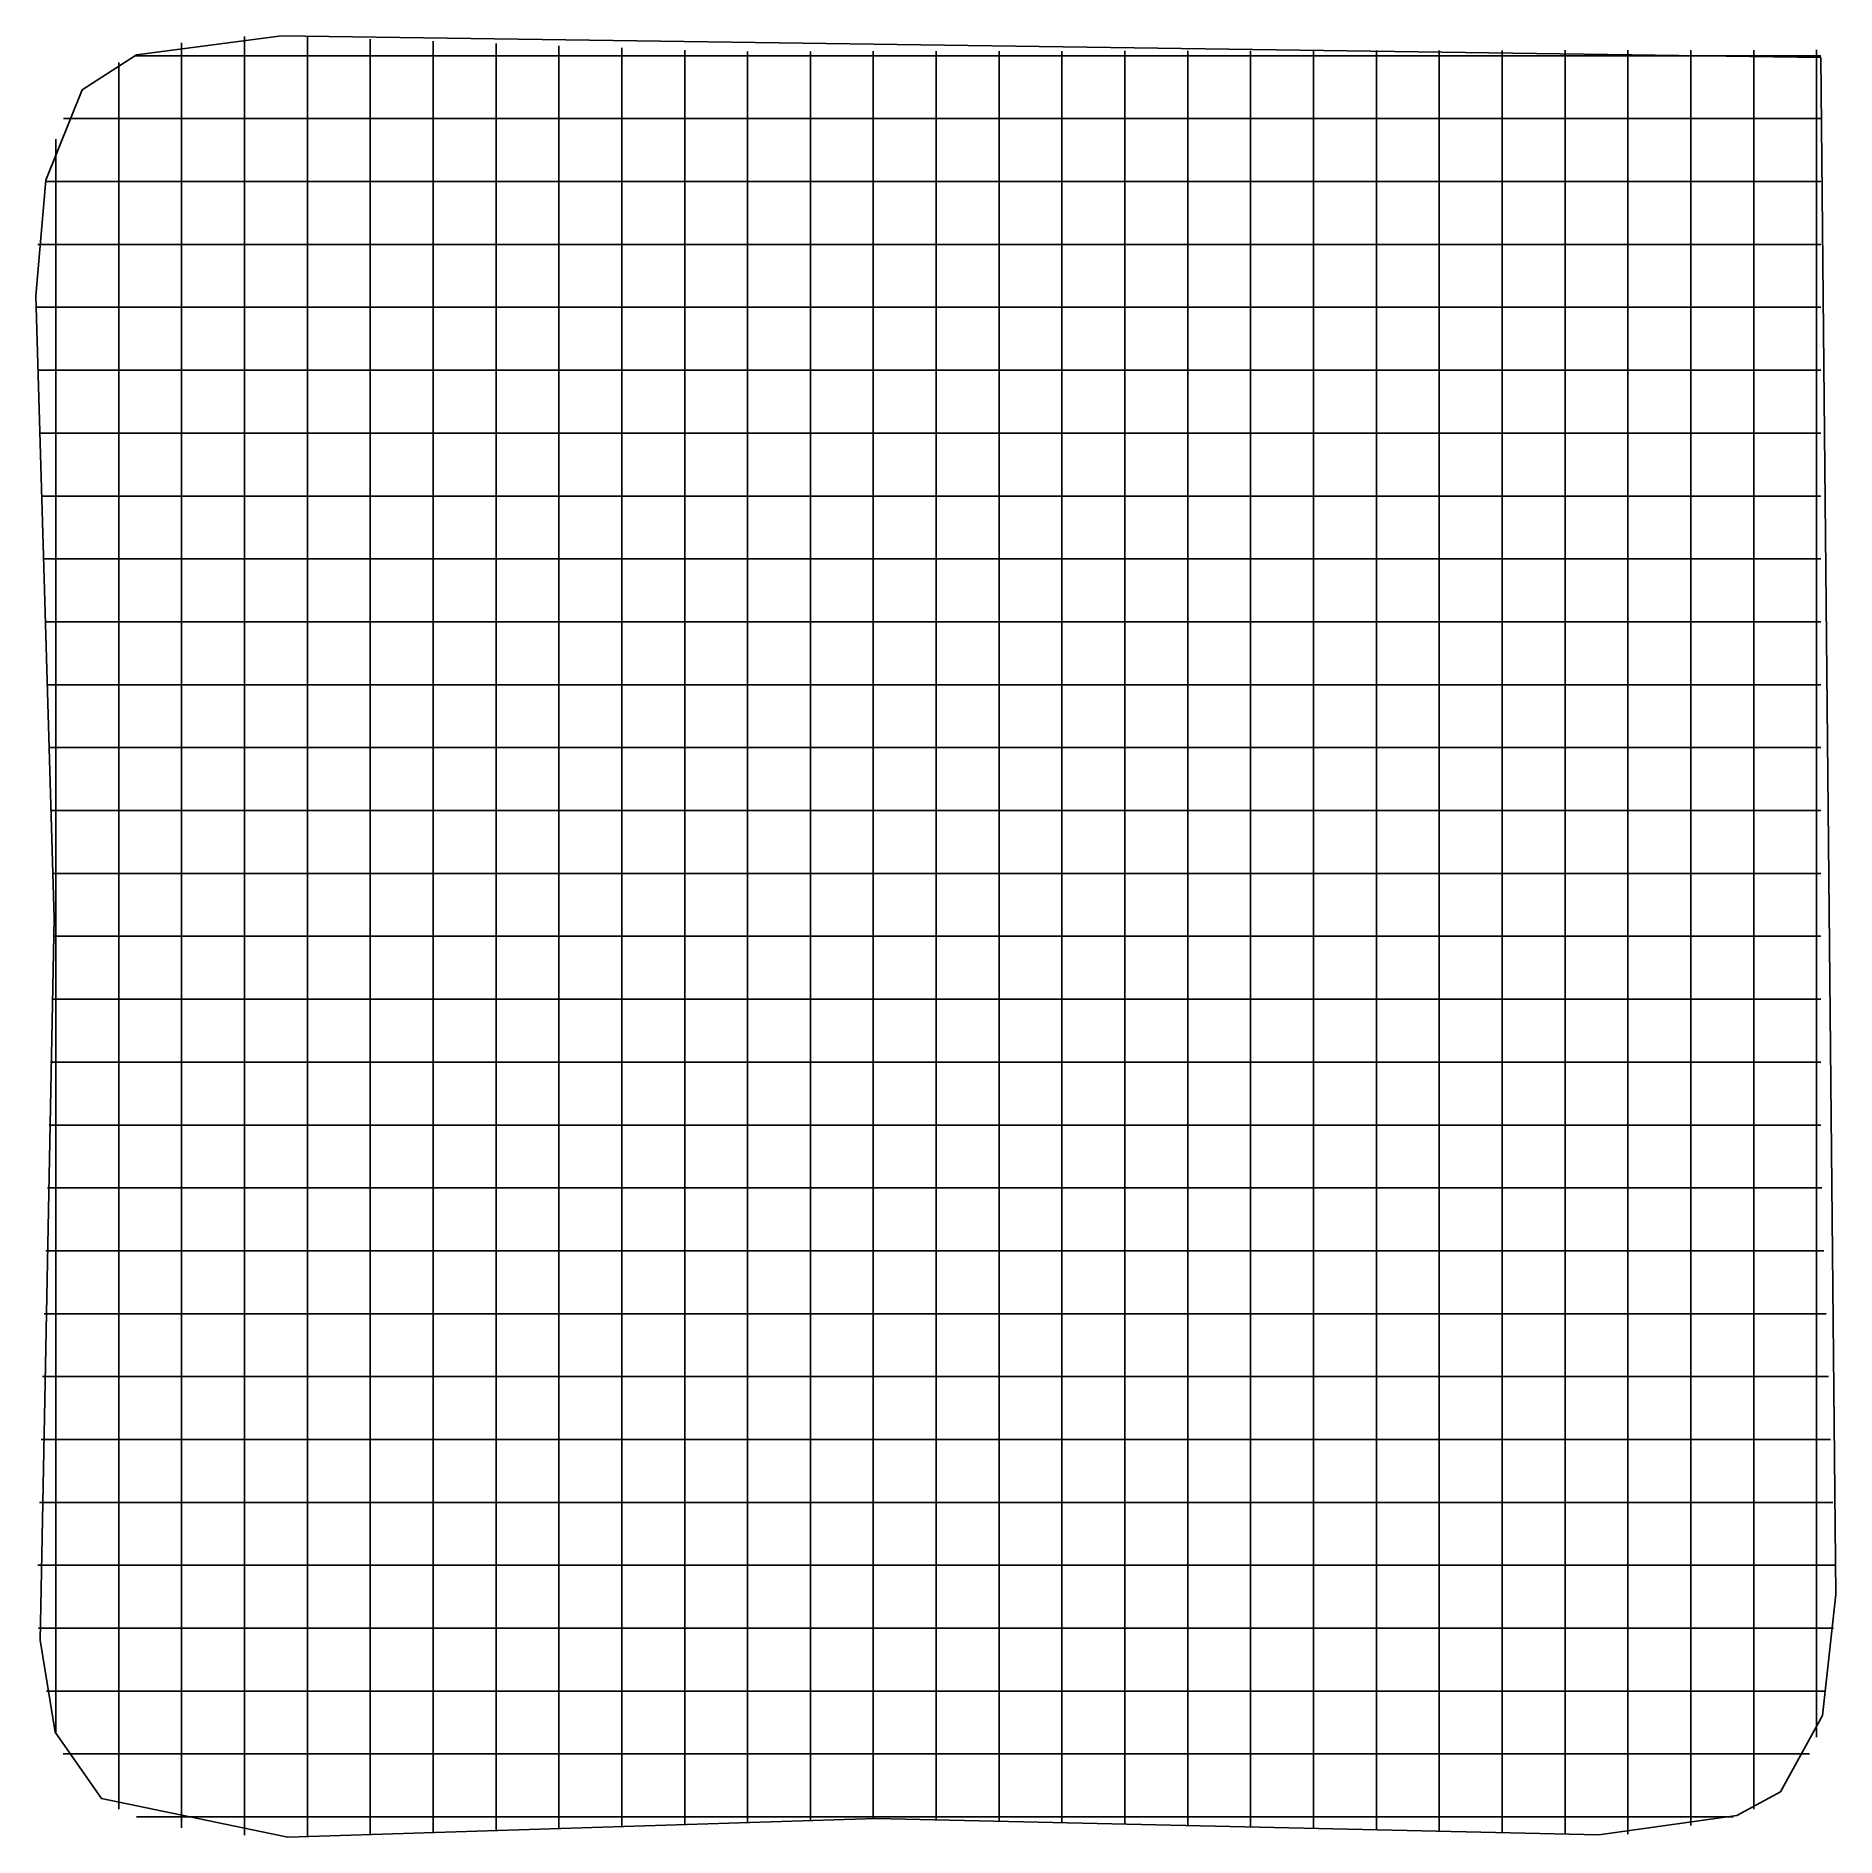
# Model space of a CAD drawing. Header units: metres. Extents: x 0.4 to 14.7, y 0.4 to 14.7.
import ezdxf

# ---------------------------------------------------------------- set-up
doc = ezdxf.new("R2010")
doc.units = ezdxf.units.M

msp = doc.modelspace()

# ---------------------------------------------------------------- linework, layer by layer
for p, q in [((1.593, 14.519), (1.593, 14.695)), ((2.093, 14.743), (2.093, 14.744)), ((2.093, 14.567), (2.093, 14.743)), ((2.593, 14.566), (2.593, 14.742)), ((3.093, 14.548), (3.093, 14.724)), ((3.593, 14.531), (3.593, 14.707)), ((4.093, 14.689), (4.093, 14.69)), ((4.093, 14.513), (4.093, 14.689)), ((4.593, 14.496), (4.593, 14.672)), ((5.093, 14.479), (5.093, 14.655)), ((5.593, 14.461), (5.593, 14.637)), ((6.093, 14.449), (6.093, 14.625)), ((6.593, 14.45), (6.593, 14.626)), ((7.093, 14.451), (7.093, 14.627)), ((7.593, 14.452), (7.593, 14.628)), ((8.093, 14.452), (8.093, 14.628)), ((8.593, 14.453), (8.593, 14.629)), ((9.093, 14.454), (9.093, 14.63)), ((9.593, 14.454), (9.593, 14.63)), ((10.093, 14.455), (10.093, 14.631)), ((10.593, 14.456), (10.593, 14.632)), ((11.093, 14.457), (11.093, 14.633)), ((11.593, 14.457), (11.593, 14.633)), ((12.093, 14.458), (12.093, 14.634)), ((12.593, 14.459), (12.593, 14.635)), ((13.093, 14.635), (13.093, 14.636)), ((13.093, 14.46), (13.093, 14.635)), ((13.593, 14.46), (13.593, 14.636)), ((14.093, 14.461), (14.093, 14.637)), ((14.593, 14.462), (14.593, 14.638)), ((1.093, 14.536), (1.093, 14.537)), ((1.093, 14.36), (1.093, 14.536)), ((1.221, 14.592), (1.397, 14.592)), ((1.221, 14.592), (1.397, 14.592)), ((1.397, 14.592), (1.606, 14.592)), ((1.593, 13.986), (1.593, 14.519)), ((1.606, 14.592), (1.73, 14.592)), ((1.73, 14.592), (2.61, 14.592)), ((2.093, 13.99), (2.093, 14.567)), ((2.593, 13.986), (2.593, 14.566)), ((2.61, 14.592), (3.23, 14.592)), ((3.093, 13.982), (3.093, 14.548)), ((3.23, 14.592), (3.406, 14.592)), ((3.406, 14.592), (3.53, 14.592)), ((3.53, 14.592), (4.41, 14.592)), ((3.593, 13.978), (3.593, 14.531)), ((4.093, 13.974), (4.093, 14.513)), ((4.41, 14.592), (5.03, 14.592)), ((4.593, 13.971), (4.593, 14.496)), ((5.03, 14.592), (5.206, 14.592)), ((5.093, 13.967), (5.093, 14.479)), ((5.206, 14.592), (5.33, 14.592)), ((5.33, 14.592), (5.827, 14.592)), ((5.593, 13.963), (5.593, 14.461)), ((5.827, 14.592), (6.004, 14.592)), ((6.004, 14.592), (6.623, 14.592)), ((6.623, 14.592), (7.504, 14.592)), ((7.504, 14.592), (7.627, 14.592)), ((7.627, 14.592), (7.804, 14.592)), ((7.804, 14.592), (8.423, 14.592)), ((8.423, 14.592), (9.304, 14.592)), ((9.304, 14.592), (9.427, 14.592)), ((9.427, 14.592), (9.604, 14.592)), ((9.604, 14.592), (10.223, 14.592)), ((10.223, 14.592), (11.104, 14.592)), ((11.104, 14.592), (11.227, 14.592)), ((11.227, 14.592), (11.404, 14.592)), ((11.404, 14.592), (12.023, 14.592)), ((12.023, 14.592), (12.904, 14.592)), ((12.904, 14.592), (13.027, 14.592)), ((13.027, 14.592), (13.204, 14.592)), ((13.093, 13.931), (13.093, 14.46)), ((13.204, 14.592), (13.823, 14.592)), ((13.593, 13.959), (13.593, 14.46)), ((13.823, 14.592), (14.502, 14.592)), ((14.093, 14.014), (14.093, 14.461)), ((14.502, 14.592), (14.626, 14.592)), ((14.593, 14.25), (14.593, 14.462)), ((1.093, 13.954), (1.093, 14.36)), ((6.093, 13.963), (6.093, 14.449)), ((6.593, 13.97), (6.593, 14.45)), ((7.093, 13.977), (7.093, 14.451)), ((7.593, 13.976), (7.593, 14.452)), ((8.093, 13.971), (8.093, 14.452)), ((8.593, 13.966), (8.593, 14.453)), ((9.093, 13.962), (9.093, 14.454)), ((9.593, 13.957), (9.593, 14.454)), ((10.093, 13.953), (10.093, 14.455)), ((10.593, 13.948), (10.593, 14.456)), ((11.093, 13.944), (11.093, 14.457)), ((11.593, 13.939), (11.593, 14.457)), ((12.093, 13.935), (12.093, 14.458)), ((12.593, 13.93), (12.593, 14.459)), ((14.593, 14.127), (14.593, 14.25)), ((0.654, 14.092), (0.83, 14.092)), ((0.654, 14.092), (0.83, 14.092)), ((0.83, 14.092), (1.273, 14.092)), ((1.273, 14.092), (2.153, 14.092)), ((2.153, 14.092), (2.277, 14.092)), ((2.277, 14.092), (2.453, 14.092)), ((2.453, 14.092), (3.073, 14.092)), ((3.073, 14.092), (3.953, 14.092)), ((3.953, 14.092), (4.077, 14.092)), ((4.077, 14.092), (4.253, 14.092)), ((4.253, 14.092), (4.873, 14.092)), ((4.873, 14.092), (5.753, 14.092)), ((5.753, 14.092), (5.877, 14.092)), ((5.877, 14.092), (6.053, 14.092)), ((6.053, 14.092), (6.673, 14.092)), ((6.673, 14.092), (7.553, 14.092)), ((7.553, 14.092), (7.677, 14.092)), ((7.677, 14.092), (7.853, 14.092)), ((7.853, 14.092), (8.473, 14.092)), ((8.473, 14.092), (9.353, 14.092)), ((9.353, 14.092), (9.477, 14.092)), ((9.477, 14.092), (9.653, 14.092)), ((9.653, 14.092), (10.273, 14.092)), ((10.273, 14.092), (11.153, 14.092)), ((11.153, 14.092), (11.277, 14.092)), ((11.277, 14.092), (11.453, 14.092)), ((11.453, 14.092), (12.073, 14.092)), ((12.073, 14.092), (12.953, 14.092)), ((12.953, 14.092), (13.077, 14.092)), ((13.077, 14.092), (13.253, 14.092)), ((13.253, 14.092), (13.873, 14.092)), ((13.873, 14.092), (14.502, 14.092)), ((14.502, 14.092), (14.626, 14.092)), ((14.593, 13.246), (14.593, 14.127)), ((0.593, 13.898), (0.593, 13.929)), ((0.593, 13.722), (0.593, 13.898)), ((1.093, 13.074), (1.093, 13.954)), ((1.593, 13.105), (1.593, 13.986)), ((2.093, 13.109), (2.093, 13.99)), ((2.593, 13.105), (2.593, 13.986)), ((3.093, 13.101), (3.093, 13.982)), ((3.593, 13.098), (3.593, 13.978)), ((4.093, 13.093), (4.093, 13.974)), ((4.593, 13.09), (4.593, 13.971)), ((5.093, 13.087), (5.093, 13.967)), ((5.593, 13.083), (5.593, 13.963)), ((6.093, 13.082), (6.093, 13.963)), ((6.593, 13.089), (6.593, 13.97)), ((7.093, 13.096), (7.093, 13.977)), ((7.593, 13.095), (7.593, 13.976)), ((8.093, 13.09), (8.093, 13.971)), ((8.593, 13.086), (8.593, 13.966)), ((9.093, 13.081), (9.093, 13.962)), ((9.593, 13.077), (9.593, 13.957)), ((10.093, 13.072), (10.093, 13.953)), ((10.593, 13.068), (10.593, 13.948)), ((11.093, 13.063), (11.093, 13.944)), ((11.593, 13.058), (11.593, 13.939)), ((12.093, 13.054), (12.093, 13.935)), ((12.593, 13.05), (12.593, 13.93)), ((13.093, 13.05), (13.093, 13.931)), ((13.593, 13.078), (13.593, 13.959)), ((14.093, 13.133), (14.093, 14.014)), ((0.593, 13.103), (0.593, 13.722)), ((0.511, 13.592), (0.687, 13.592)), ((0.511, 13.592), (0.687, 13.592)), ((0.687, 13.592), (1.189, 13.592)), ((1.189, 13.592), (2.069, 13.592)), ((2.069, 13.592), (2.193, 13.592)), ((2.193, 13.592), (2.369, 13.592)), ((2.369, 13.592), (2.989, 13.592)), ((2.989, 13.592), (3.869, 13.592)), ((3.869, 13.592), (3.993, 13.592)), ((3.993, 13.592), (4.169, 13.592)), ((4.169, 13.592), (4.789, 13.592)), ((4.789, 13.592), (5.669, 13.592)), ((5.669, 13.592), (5.793, 13.592)), ((5.793, 13.592), (5.969, 13.592)), ((5.969, 13.592), (6.589, 13.592)), ((6.589, 13.592), (7.469, 13.592)), ((7.469, 13.592), (7.593, 13.592)), ((7.593, 13.592), (7.769, 13.592)), ((7.769, 13.592), (8.389, 13.592)), ((8.389, 13.592), (9.269, 13.592)), ((9.269, 13.592), (9.393, 13.592)), ((9.393, 13.592), (9.569, 13.592)), ((9.569, 13.592), (10.189, 13.592)), ((10.189, 13.592), (11.069, 13.592)), ((11.069, 13.592), (11.193, 13.592)), ((11.193, 13.592), (11.369, 13.592)), ((11.369, 13.592), (11.989, 13.592)), ((11.989, 13.592), (12.869, 13.592)), ((12.869, 13.592), (12.993, 13.592)), ((12.993, 13.592), (13.169, 13.592)), ((13.169, 13.592), (13.789, 13.592)), ((13.789, 13.592), (14.502, 13.592)), ((14.502, 13.592), (14.626, 13.592)), ((14.593, 12.627), (14.593, 13.246)), ((0.451, 13.092), (0.627, 13.092)), ((0.451, 13.092), (0.627, 13.092)), ((0.593, 12.222), (0.593, 13.103)), ((0.627, 13.092), (1.154, 13.092)), ((1.093, 12.95), (1.093, 13.074)), ((1.154, 13.092), (2.034, 13.092)), ((1.593, 12.981), (1.593, 13.105)), ((2.034, 13.092), (2.158, 13.092)), ((2.093, 12.986), (2.093, 13.109)), ((2.158, 13.092), (2.334, 13.092)), ((2.334, 13.092), (2.954, 13.092)), ((2.593, 12.981), (2.593, 13.105)), ((2.954, 13.092), (3.834, 13.092)), ((3.093, 12.977), (3.093, 13.101)), ((3.593, 12.974), (3.593, 13.098)), ((3.834, 13.092), (3.958, 13.092)), ((3.958, 13.092), (4.134, 13.092)), ((4.093, 12.97), (4.093, 13.093)), ((4.134, 13.092), (4.754, 13.092)), ((4.593, 12.966), (4.593, 13.09)), ((4.754, 13.092), (5.634, 13.092)), ((5.093, 12.963), (5.093, 13.087)), ((5.593, 12.959), (5.593, 13.083)), ((5.634, 13.092), (5.758, 13.092)), ((5.758, 13.092), (5.934, 13.092)), ((5.934, 13.092), (6.554, 13.092)), ((6.093, 12.958), (6.093, 13.082)), ((6.554, 13.092), (7.434, 13.092)), ((6.593, 12.966), (6.593, 13.089)), ((7.093, 12.972), (7.093, 13.096)), ((7.434, 13.092), (7.558, 13.092)), ((7.558, 13.092), (7.734, 13.092)), ((7.593, 12.971), (7.593, 13.095)), ((7.734, 13.092), (8.354, 13.092)), ((8.093, 12.966), (8.093, 13.09)), ((8.354, 13.092), (9.234, 13.092)), ((8.593, 12.962), (8.593, 13.086)), ((9.093, 12.958), (9.093, 13.081)), ((9.234, 13.092), (9.358, 13.092)), ((9.358, 13.092), (9.534, 13.092)), ((9.534, 13.092), (10.154, 13.092)), ((9.593, 12.953), (9.593, 13.077)), ((10.093, 12.948), (10.093, 13.072)), ((10.154, 13.092), (11.034, 13.092)), ((10.593, 12.944), (10.593, 13.068)), ((11.034, 13.092), (11.158, 13.092)), ((11.093, 12.939), (11.093, 13.063)), ((11.158, 13.092), (11.334, 13.092)), ((11.334, 13.092), (11.954, 13.092)), ((11.593, 12.935), (11.593, 13.058)), ((11.954, 13.092), (12.834, 13.092)), ((12.093, 12.93), (12.093, 13.054)), ((12.593, 12.926), (12.593, 13.05)), ((12.834, 13.092), (12.958, 13.092)), ((12.958, 13.092), (13.134, 13.092)), ((13.093, 12.926), (13.093, 13.05)), ((13.134, 13.092), (13.754, 13.092)), ((13.593, 12.955), (13.593, 13.078)), ((13.754, 13.092), (14.502, 13.092)), ((14.093, 13.009), (14.093, 13.133)), ((14.502, 13.092), (14.626, 13.092)), ((1.093, 12.774), (1.093, 12.95)), ((1.593, 12.805), (1.593, 12.981)), ((2.093, 12.81), (2.093, 12.986)), ((2.593, 12.805), (2.593, 12.981)), ((3.093, 12.801), (3.093, 12.977)), ((3.593, 12.798), (3.593, 12.974)), ((4.093, 12.794), (4.093, 12.97)), ((4.593, 12.79), (4.593, 12.966)), ((5.093, 12.787), (5.093, 12.963)), ((5.593, 12.783), (5.593, 12.959)), ((6.093, 12.782), (6.093, 12.958)), ((6.593, 12.789), (6.593, 12.966)), ((7.093, 12.796), (7.093, 12.972)), ((7.593, 12.795), (7.593, 12.971)), ((8.093, 12.79), (8.093, 12.966)), ((8.593, 12.786), (8.593, 12.962)), ((9.093, 12.781), (9.093, 12.958)), ((9.593, 12.777), (9.593, 12.953)), ((10.093, 12.772), (10.093, 12.948)), ((10.593, 12.768), (10.593, 12.944)), ((11.093, 12.763), (11.093, 12.939)), ((11.593, 12.758), (11.593, 12.935)), ((12.093, 12.754), (12.093, 12.93)), ((12.593, 12.75), (12.593, 12.926)), ((13.093, 12.75), (13.093, 12.926)), ((13.593, 12.778), (13.593, 12.955)), ((14.093, 12.833), (14.093, 13.009)), ((1.093, 12.154), (1.093, 12.774)), ((1.593, 12.186), (1.593, 12.805)), ((2.093, 12.19), (2.093, 12.81)), ((2.593, 12.186), (2.593, 12.805)), ((3.093, 12.182), (3.093, 12.801)), ((3.593, 12.178), (3.593, 12.798)), ((4.093, 12.174), (4.093, 12.794)), ((4.593, 12.171), (4.593, 12.79)), ((5.093, 12.167), (5.093, 12.787)), ((5.593, 12.163), (5.593, 12.783)), ((6.093, 12.163), (6.093, 12.782)), ((6.593, 12.17), (6.593, 12.789)), ((7.093, 12.177), (7.093, 12.796)), ((7.593, 12.176), (7.593, 12.795)), ((8.093, 12.171), (8.093, 12.79)), ((8.593, 12.166), (8.593, 12.786)), ((9.093, 12.162), (9.093, 12.781)), ((9.593, 12.157), (9.593, 12.777)), ((10.093, 12.153), (10.093, 12.772)), ((10.593, 12.148), (10.593, 12.768)), ((11.093, 12.144), (11.093, 12.763)), ((11.593, 12.139), (11.593, 12.758)), ((12.093, 12.135), (12.093, 12.754)), ((12.593, 12.13), (12.593, 12.75)), ((13.093, 12.131), (13.093, 12.75)), ((13.593, 12.159), (13.593, 12.778)), ((14.093, 12.214), (14.093, 12.833)), ((14.593, 12.45), (14.593, 12.627)), ((0.438, 12.592), (0.614, 12.592)), ((0.438, 12.592), (0.614, 12.592)), ((0.614, 12.592), (1.146, 12.592)), ((1.146, 12.592), (2.027, 12.592)), ((2.027, 12.592), (2.15, 12.592)), ((2.15, 12.592), (2.327, 12.592)), ((2.327, 12.592), (2.946, 12.592)), ((2.946, 12.592), (3.827, 12.592)), ((3.827, 12.592), (3.95, 12.592)), ((3.95, 12.592), (4.127, 12.592)), ((4.127, 12.592), (4.746, 12.592)), ((4.746, 12.592), (5.627, 12.592)), ((5.627, 12.592), (5.75, 12.592)), ((5.75, 12.592), (5.927, 12.592)), ((5.927, 12.592), (6.546, 12.592)), ((6.546, 12.592), (7.427, 12.592)), ((7.427, 12.592), (7.55, 12.592)), ((7.55, 12.592), (7.727, 12.592)), ((7.727, 12.592), (8.346, 12.592)), ((8.346, 12.592), (9.227, 12.592)), ((9.227, 12.592), (9.35, 12.592)), ((9.35, 12.592), (9.527, 12.592)), ((9.527, 12.592), (10.146, 12.592)), ((10.146, 12.592), (11.027, 12.592)), ((11.027, 12.592), (11.15, 12.592)), ((11.15, 12.592), (11.327, 12.592)), ((11.327, 12.592), (11.946, 12.592)), ((11.946, 12.592), (12.827, 12.592)), ((12.827, 12.592), (12.95, 12.592)), ((12.95, 12.592), (13.127, 12.592)), ((13.127, 12.592), (13.746, 12.592)), ((13.746, 12.592), (14.502, 12.592)), ((14.502, 12.592), (14.626, 12.592)), ((14.593, 12.327), (14.593, 12.45)), ((14.593, 11.446), (14.593, 12.327)), ((0.593, 12.098), (0.593, 12.222)), ((1.593, 11.305), (1.593, 12.186)), ((2.093, 11.309), (2.093, 12.19)), ((2.593, 11.305), (2.593, 12.186)), ((3.093, 11.301), (3.093, 12.182)), ((3.593, 11.298), (3.593, 12.178)), ((4.093, 11.293), (4.093, 12.174)), ((4.593, 11.29), (4.593, 12.171)), ((6.593, 11.289), (6.593, 12.17)), ((7.093, 11.296), (7.093, 12.177)), ((7.593, 11.295), (7.593, 12.176)), ((8.093, 11.29), (8.093, 12.171)), ((14.093, 11.333), (14.093, 12.214)), ((0.453, 12.092), (0.629, 12.092)), ((0.453, 12.092), (0.629, 12.092)), ((0.593, 11.922), (0.593, 12.098)), ((0.629, 12.092), (1.155, 12.092)), ((1.093, 11.274), (1.093, 12.154)), ((1.155, 12.092), (2.035, 12.092)), ((2.035, 12.092), (2.159, 12.092)), ((2.159, 12.092), (2.335, 12.092)), ((2.335, 12.092), (2.955, 12.092)), ((2.955, 12.092), (3.835, 12.092)), ((3.835, 12.092), (3.959, 12.092)), ((3.959, 12.092), (4.135, 12.092)), ((4.135, 12.092), (4.755, 12.092)), ((4.755, 12.092), (5.635, 12.092)), ((5.093, 11.287), (5.093, 12.167)), ((5.593, 11.283), (5.593, 12.163)), ((5.635, 12.092), (5.759, 12.092)), ((5.759, 12.092), (5.935, 12.092)), ((5.935, 12.092), (6.555, 12.092)), ((6.093, 11.282), (6.093, 12.163)), ((6.555, 12.092), (7.435, 12.092)), ((7.435, 12.092), (7.559, 12.092)), ((7.559, 12.092), (7.735, 12.092)), ((7.735, 12.092), (8.355, 12.092)), ((8.355, 12.092), (9.235, 12.092)), ((8.593, 11.286), (8.593, 12.166)), ((9.093, 11.281), (9.093, 12.162)), ((9.235, 12.092), (9.359, 12.092)), ((9.359, 12.092), (9.535, 12.092)), ((9.535, 12.092), (10.155, 12.092)), ((9.593, 11.277), (9.593, 12.157)), ((10.093, 11.272), (10.093, 12.153)), ((10.155, 12.092), (11.035, 12.092)), ((10.593, 11.268), (10.593, 12.148)), ((11.035, 12.092), (11.159, 12.092)), ((11.093, 11.263), (11.093, 12.144)), ((11.159, 12.092), (11.335, 12.092)), ((11.335, 12.092), (11.955, 12.092)), ((11.593, 11.258), (11.593, 12.139)), ((11.955, 12.092), (12.835, 12.092)), ((12.093, 11.254), (12.093, 12.135)), ((12.593, 11.25), (12.593, 12.13)), ((12.835, 12.092), (12.959, 12.092)), ((12.959, 12.092), (13.135, 12.092)), ((13.093, 11.25), (13.093, 12.131)), ((13.135, 12.092), (13.755, 12.092)), ((13.593, 11.278), (13.593, 12.159)), ((13.755, 12.092), (14.502, 12.092)), ((14.502, 12.092), (14.626, 12.092)), ((0.593, 11.303), (0.593, 11.922)), ((0.468, 11.592), (0.644, 11.592)), ((0.468, 11.592), (0.644, 11.592)), ((0.644, 11.592), (1.164, 11.592)), ((1.164, 11.592), (2.044, 11.592)), ((2.044, 11.592), (2.168, 11.592)), ((2.168, 11.592), (2.344, 11.592)), ((2.344, 11.592), (2.964, 11.592)), ((2.964, 11.592), (3.844, 11.592)), ((3.844, 11.592), (3.968, 11.592)), ((3.968, 11.592), (4.144, 11.592)), ((4.144, 11.592), (4.764, 11.592)), ((4.764, 11.592), (5.644, 11.592)), ((5.644, 11.592), (5.768, 11.592)), ((5.768, 11.592), (5.944, 11.592)), ((5.944, 11.592), (6.564, 11.592)), ((6.564, 11.592), (7.444, 11.592)), ((7.444, 11.592), (7.568, 11.592)), ((7.568, 11.592), (7.744, 11.592)), ((7.744, 11.592), (8.364, 11.592)), ((8.364, 11.592), (9.244, 11.592)), ((9.244, 11.592), (9.368, 11.592)), ((9.368, 11.592), (9.544, 11.592)), ((9.544, 11.592), (10.164, 11.592)), ((10.164, 11.592), (11.044, 11.592)), ((11.044, 11.592), (11.168, 11.592)), ((11.168, 11.592), (11.344, 11.592)), ((11.344, 11.592), (11.964, 11.592)), ((11.964, 11.592), (12.844, 11.592)), ((12.844, 11.592), (12.968, 11.592)), ((12.968, 11.592), (13.144, 11.592)), ((13.144, 11.592), (13.764, 11.592)), ((13.764, 11.592), (14.502, 11.592)), ((14.502, 11.592), (14.626, 11.592)), ((14.093, 11.209), (14.093, 11.333)), ((14.593, 10.827), (14.593, 11.446)), ((0.593, 10.422), (0.593, 11.303)), ((1.093, 11.15), (1.093, 11.274)), ((1.593, 11.181), (1.593, 11.305)), ((1.593, 11.005), (1.593, 11.181)), ((2.093, 11.186), (2.093, 11.309)), ((2.093, 11.01), (2.093, 11.186)), ((2.593, 11.181), (2.593, 11.305)), ((2.593, 11.005), (2.593, 11.181)), ((3.093, 11.177), (3.093, 11.301)), ((3.093, 11.001), (3.093, 11.177)), ((3.593, 11.174), (3.593, 11.298)), ((3.593, 10.998), (3.593, 11.174)), ((4.093, 11.17), (4.093, 11.293)), ((4.093, 10.994), (4.093, 11.17)), ((4.593, 11.166), (4.593, 11.29)), ((5.093, 11.163), (5.093, 11.287)), ((5.593, 11.159), (5.593, 11.283)), ((6.093, 11.158), (6.093, 11.282)), ((6.593, 11.166), (6.593, 11.289)), ((7.093, 11.172), (7.093, 11.296)), ((7.093, 10.996), (7.093, 11.172)), ((7.593, 11.171), (7.593, 11.295)), ((7.593, 10.995), (7.593, 11.171)), ((8.093, 11.166), (8.093, 11.29)), ((8.593, 11.162), (8.593, 11.286)), ((9.093, 11.158), (9.093, 11.281)), ((9.593, 11.153), (9.593, 11.277)), ((10.093, 11.148), (10.093, 11.272)), ((10.593, 11.144), (10.593, 11.268)), ((11.093, 11.139), (11.093, 11.263)), ((11.593, 11.135), (11.593, 11.258)), ((12.093, 11.13), (12.093, 11.254)), ((12.593, 11.126), (12.593, 11.25)), ((13.093, 11.126), (13.093, 11.25)), ((13.593, 11.155), (13.593, 11.278)), ((14.093, 11.033), (14.093, 11.209)), ((0.484, 11.092), (0.66, 11.092)), ((0.484, 11.092), (0.66, 11.092)), ((0.66, 11.092), (1.173, 11.092)), ((1.093, 10.974), (1.093, 11.15)), ((1.173, 11.092), (2.054, 11.092)), ((2.054, 11.092), (2.177, 11.092)), ((2.177, 11.092), (2.354, 11.092)), ((2.354, 11.092), (2.973, 11.092)), ((2.973, 11.092), (3.854, 11.092)), ((3.854, 11.092), (3.977, 11.092)), ((3.977, 11.092), (4.154, 11.092)), ((4.154, 11.092), (4.773, 11.092)), ((4.593, 10.99), (4.593, 11.166)), ((4.773, 11.092), (5.654, 11.092)), ((5.093, 10.987), (5.093, 11.163)), ((5.593, 10.983), (5.593, 11.159)), ((5.654, 11.092), (5.777, 11.092)), ((5.777, 11.092), (5.954, 11.092)), ((5.954, 11.092), (6.573, 11.092)), ((6.093, 10.982), (6.093, 11.158)), ((6.573, 11.092), (7.454, 11.092)), ((6.593, 10.989), (6.593, 11.166)), ((7.454, 11.092), (7.577, 11.092)), ((7.577, 11.092), (7.754, 11.092)), ((7.754, 11.092), (8.373, 11.092)), ((8.093, 10.99), (8.093, 11.166)), ((8.373, 11.092), (9.254, 11.092)), ((8.593, 10.986), (8.593, 11.162)), ((9.093, 10.981), (9.093, 11.158)), ((9.254, 11.092), (9.377, 11.092)), ((9.377, 11.092), (9.554, 11.092)), ((9.554, 11.092), (10.173, 11.092)), ((9.593, 10.977), (9.593, 11.153)), ((10.093, 10.972), (10.093, 11.148)), ((10.173, 11.092), (11.054, 11.092)), ((10.593, 10.968), (10.593, 11.144)), ((11.054, 11.092), (11.177, 11.092)), ((11.093, 10.963), (11.093, 11.139)), ((11.177, 11.092), (11.354, 11.092)), ((11.354, 11.092), (11.973, 11.092)), ((11.593, 10.958), (11.593, 11.135)), ((11.973, 11.092), (12.854, 11.092)), ((12.093, 10.954), (12.093, 11.13)), ((12.593, 10.95), (12.593, 11.126)), ((12.854, 11.092), (12.977, 11.092)), ((12.977, 11.092), (13.154, 11.092)), ((13.093, 10.95), (13.093, 11.126)), ((13.154, 11.092), (13.773, 11.092)), ((13.593, 10.978), (13.593, 11.155)), ((13.773, 11.092), (14.502, 11.092)), ((14.093, 10.414), (14.093, 11.033)), ((14.502, 11.092), (14.626, 11.092)), ((1.093, 10.354), (1.093, 10.974)), ((1.593, 10.386), (1.593, 11.005)), ((2.093, 10.39), (2.093, 11.01)), ((2.593, 10.386), (2.593, 11.005)), ((3.093, 10.382), (3.093, 11.001)), ((3.593, 10.378), (3.593, 10.998)), ((4.093, 10.374), (4.093, 10.994)), ((4.593, 10.371), (4.593, 10.99)), ((5.093, 10.367), (5.093, 10.987)), ((5.593, 10.363), (5.593, 10.983)), ((6.093, 10.363), (6.093, 10.982)), ((6.593, 10.37), (6.593, 10.989)), ((7.093, 10.377), (7.093, 10.996)), ((7.593, 10.376), (7.593, 10.995)), ((8.093, 10.371), (8.093, 10.99)), ((8.593, 10.366), (8.593, 10.986)), ((9.093, 10.362), (9.093, 10.981)), ((9.593, 10.357), (9.593, 10.977)), ((10.093, 10.353), (10.093, 10.972)), ((10.593, 10.348), (10.593, 10.968)), ((11.093, 10.344), (11.093, 10.963)), ((11.593, 10.339), (11.593, 10.958)), ((12.093, 10.335), (12.093, 10.954)), ((12.593, 10.33), (12.593, 10.95)), ((13.093, 10.331), (13.093, 10.95)), ((13.593, 10.359), (13.593, 10.978)), ((14.593, 10.65), (14.593, 10.827)), ((14.593, 10.527), (14.593, 10.65)), ((0.499, 10.592), (0.675, 10.592)), ((0.499, 10.592), (0.675, 10.592)), ((0.675, 10.592), (1.182, 10.592)), ((1.182, 10.592), (2.062, 10.592)), ((2.062, 10.592), (2.186, 10.592)), ((2.186, 10.592), (2.362, 10.592)), ((2.362, 10.592), (2.982, 10.592)), ((2.982, 10.592), (3.862, 10.592)), ((3.862, 10.592), (3.986, 10.592)), ((3.986, 10.592), (4.162, 10.592)), ((4.162, 10.592), (4.782, 10.592)), ((4.782, 10.592), (5.662, 10.592)), ((5.662, 10.592), (5.786, 10.592)), ((5.786, 10.592), (5.962, 10.592)), ((5.962, 10.592), (6.582, 10.592)), ((6.582, 10.592), (7.462, 10.592)), ((7.462, 10.592), (7.586, 10.592)), ((7.586, 10.592), (7.762, 10.592)), ((7.762, 10.592), (8.382, 10.592)), ((8.382, 10.592), (9.262, 10.592)), ((9.262, 10.592), (9.386, 10.592)), ((9.386, 10.592), (9.562, 10.592)), ((9.562, 10.592), (10.182, 10.592)), ((10.182, 10.592), (11.062, 10.592)), ((11.062, 10.592), (11.186, 10.592)), ((11.186, 10.592), (11.362, 10.592)), ((11.362, 10.592), (11.982, 10.592)), ((11.982, 10.592), (12.862, 10.592)), ((12.862, 10.592), (12.986, 10.592)), ((12.986, 10.592), (13.162, 10.592)), ((13.162, 10.592), (13.782, 10.592)), ((13.782, 10.592), (14.502, 10.592)), ((14.502, 10.592), (14.626, 10.592)), ((14.593, 9.646), (14.593, 10.527)), ((0.593, 10.298), (0.593, 10.422)), ((1.093, 9.474), (1.093, 10.354)), ((1.593, 9.505), (1.593, 10.386)), ((2.093, 9.509), (2.093, 10.39)), ((2.593, 9.505), (2.593, 10.386)), ((3.093, 9.501), (3.093, 10.382)), ((3.593, 9.498), (3.593, 10.378)), ((4.093, 9.493), (4.093, 10.374)), ((4.593, 9.49), (4.593, 10.371)), ((5.093, 9.487), (5.093, 10.367)), ((5.593, 9.483), (5.593, 10.363)), ((6.093, 9.482), (6.093, 10.363)), ((6.593, 9.489), (6.593, 10.37)), ((7.093, 9.496), (7.093, 10.377)), ((7.593, 9.495), (7.593, 10.376)), ((8.093, 9.49), (8.093, 10.371)), ((8.593, 9.486), (8.593, 10.366)), ((9.093, 9.481), (9.093, 10.362)), ((9.593, 9.477), (9.593, 10.357)), ((10.093, 9.472), (10.093, 10.353)), ((10.593, 9.468), (10.593, 10.348)), ((11.093, 9.463), (11.093, 10.344)), ((11.593, 9.458), (11.593, 10.339)), ((12.093, 9.454), (12.093, 10.335)), ((12.593, 9.45), (12.593, 10.33)), ((13.093, 9.45), (13.093, 10.331)), ((13.593, 9.478), (13.593, 10.359)), ((14.093, 9.533), (14.093, 10.414)), ((0.593, 10.122), (0.593, 10.298)), ((0.514, 10.092), (0.69, 10.092)), ((0.514, 10.092), (0.69, 10.092)), ((0.593, 9.503), (0.593, 10.122)), ((0.69, 10.092), (1.191, 10.092)), ((1.191, 10.092), (2.071, 10.092)), ((2.071, 10.092), (2.195, 10.092)), ((2.195, 10.092), (2.371, 10.092)), ((2.371, 10.092), (2.991, 10.092)), ((2.991, 10.092), (3.871, 10.092)), ((3.871, 10.092), (3.995, 10.092)), ((3.995, 10.092), (4.171, 10.092)), ((4.171, 10.092), (4.791, 10.092)), ((4.791, 10.092), (5.671, 10.092)), ((5.671, 10.092), (5.795, 10.092)), ((5.795, 10.092), (5.971, 10.092)), ((5.971, 10.092), (6.591, 10.092)), ((6.591, 10.092), (7.471, 10.092)), ((7.471, 10.092), (7.595, 10.092)), ((7.595, 10.092), (7.771, 10.092)), ((7.771, 10.092), (8.391, 10.092)), ((8.391, 10.092), (9.271, 10.092)), ((9.271, 10.092), (9.395, 10.092)), ((9.395, 10.092), (9.571, 10.092)), ((9.571, 10.092), (10.191, 10.092)), ((10.191, 10.092), (11.071, 10.092)), ((11.071, 10.092), (11.195, 10.092)), ((11.195, 10.092), (11.371, 10.092)), ((11.371, 10.092), (11.991, 10.092)), ((11.991, 10.092), (12.871, 10.092)), ((12.871, 10.092), (12.995, 10.092)), ((12.995, 10.092), (13.171, 10.092)), ((13.171, 10.092), (13.791, 10.092)), ((13.791, 10.092), (14.502, 10.092)), ((14.502, 10.092), (14.626, 10.092)), ((0.529, 9.592), (0.705, 9.592)), ((0.529, 9.592), (0.705, 9.592)), ((0.705, 9.592), (1.199, 9.592)), ((1.199, 9.592), (2.081, 9.592)), ((2.081, 9.592), (2.204, 9.592)), ((2.204, 9.592), (2.38, 9.592)), ((2.38, 9.592), (2.999, 9.592)), ((2.999, 9.592), (3.881, 9.592)), ((3.881, 9.592), (4.004, 9.592)), ((4.004, 9.592), (4.18, 9.592)), ((4.18, 9.592), (4.799, 9.592)), ((4.799, 9.592), (5.681, 9.592)), ((5.681, 9.592), (5.804, 9.592)), ((5.804, 9.592), (5.98, 9.592)), ((5.98, 9.592), (6.599, 9.592)), ((6.599, 9.592), (7.481, 9.592)), ((7.481, 9.592), (7.604, 9.592)), ((7.604, 9.592), (7.78, 9.592)), ((7.78, 9.592), (8.399, 9.592)), ((8.399, 9.592), (9.281, 9.592)), ((9.281, 9.592), (9.404, 9.592)), ((9.404, 9.592), (9.58, 9.592)), ((9.58, 9.592), (10.199, 9.592)), ((10.199, 9.592), (11.081, 9.592)), ((11.081, 9.592), (11.204, 9.592)), ((11.204, 9.592), (11.38, 9.592)), ((11.38, 9.592), (11.999, 9.592)), ((11.999, 9.592), (12.881, 9.592)), ((12.881, 9.592), (13.004, 9.592)), ((13.004, 9.592), (13.18, 9.592)), ((13.18, 9.592), (13.799, 9.592)), ((13.799, 9.592), (14.502, 9.592)), ((14.502, 9.592), (14.626, 9.592)), ((14.593, 9.027), (14.593, 9.646)), ((0.593, 8.622), (0.593, 9.503)), ((1.093, 9.35), (1.093, 9.474)), ((1.593, 9.381), (1.593, 9.505)), ((2.093, 9.386), (2.093, 9.509)), ((2.593, 9.381), (2.593, 9.505)), ((3.093, 9.377), (3.093, 9.501)), ((3.593, 9.374), (3.593, 9.498)), ((4.093, 9.37), (4.093, 9.493)), ((4.593, 9.366), (4.593, 9.49)), ((5.093, 9.363), (5.093, 9.487)), ((5.593, 9.359), (5.593, 9.483)), ((6.093, 9.358), (6.093, 9.482)), ((6.593, 9.366), (6.593, 9.489)), ((7.093, 9.372), (7.093, 9.496)), ((7.593, 9.371), (7.593, 9.495)), ((8.093, 9.366), (8.093, 9.49)), ((8.593, 9.362), (8.593, 9.486)), ((9.093, 9.358), (9.093, 9.481)), ((9.593, 9.353), (9.593, 9.477)), ((10.093, 9.348), (10.093, 9.472)), ((10.593, 9.344), (10.593, 9.468)), ((11.093, 9.339), (11.093, 9.463)), ((11.593, 9.335), (11.593, 9.458)), ((12.093, 9.33), (12.093, 9.454)), ((12.593, 9.326), (12.593, 9.45)), ((13.093, 9.326), (13.093, 9.45)), ((13.593, 9.355), (13.593, 9.478)), ((14.093, 9.409), (14.093, 9.533)), ((1.093, 9.174), (1.093, 9.35)), ((1.593, 9.205), (1.593, 9.381)), ((2.093, 9.21), (2.093, 9.386)), ((2.593, 9.205), (2.593, 9.381)), ((3.093, 9.201), (3.093, 9.377)), ((3.593, 9.198), (3.593, 9.374)), ((4.093, 9.194), (4.093, 9.37)), ((4.593, 9.19), (4.593, 9.366)), ((5.093, 9.187), (5.093, 9.363)), ((5.593, 9.183), (5.593, 9.359)), ((6.093, 9.182), (6.093, 9.358)), ((6.593, 9.189), (6.593, 9.366)), ((7.093, 9.196), (7.093, 9.372)), ((7.593, 9.195), (7.593, 9.371)), ((8.093, 9.19), (8.093, 9.366)), ((8.593, 9.186), (8.593, 9.362)), ((9.093, 9.181), (9.093, 9.358)), ((9.593, 9.177), (9.593, 9.353)), ((10.093, 9.172), (10.093, 9.348)), ((10.593, 9.168), (10.593, 9.344)), ((11.093, 9.163), (11.093, 9.339)), ((11.593, 9.158), (11.593, 9.335)), ((12.093, 9.154), (12.093, 9.33)), ((12.593, 9.15), (12.593, 9.326)), ((13.093, 9.15), (13.093, 9.326)), ((13.593, 9.178), (13.593, 9.355)), ((14.093, 9.233), (14.093, 9.409)), ((1.093, 8.554), (1.093, 9.174)), ((1.593, 8.586), (1.593, 9.205)), ((2.093, 8.59), (2.093, 9.21)), ((2.593, 8.586), (2.593, 9.205)), ((3.093, 8.582), (3.093, 9.201)), ((3.593, 8.578), (3.593, 9.198)), ((4.093, 8.574), (4.093, 9.194)), ((4.593, 8.571), (4.593, 9.19)), ((5.093, 8.567), (5.093, 9.187)), ((5.593, 8.563), (5.593, 9.183)), ((6.093, 8.563), (6.093, 9.182)), ((6.593, 8.57), (6.593, 9.189)), ((7.093, 8.577), (7.093, 9.196)), ((7.593, 8.576), (7.593, 9.195)), ((8.093, 8.571), (8.093, 9.19)), ((8.593, 8.566), (8.593, 9.186)), ((9.093, 8.562), (9.093, 9.181)), ((9.593, 8.557), (9.593, 9.177)), ((10.093, 8.553), (10.093, 9.172)), ((10.593, 8.548), (10.593, 9.168)), ((11.093, 8.544), (11.093, 9.163)), ((13.593, 8.559), (13.593, 9.178)), ((14.093, 8.614), (14.093, 9.233)), ((0.545, 9.092), (0.721, 9.092)), ((0.545, 9.092), (0.721, 9.092)), ((0.721, 9.092), (1.209, 9.092)), ((1.209, 9.092), (2.089, 9.092)), ((2.089, 9.092), (2.213, 9.092)), ((2.213, 9.092), (2.389, 9.092)), ((2.389, 9.092), (3.009, 9.092)), ((3.009, 9.092), (3.889, 9.092)), ((3.889, 9.092), (4.013, 9.092)), ((4.013, 9.092), (4.189, 9.092)), ((4.189, 9.092), (4.809, 9.092)), ((4.809, 9.092), (5.689, 9.092)), ((5.689, 9.092), (5.813, 9.092)), ((5.813, 9.092), (5.989, 9.092)), ((5.989, 9.092), (6.609, 9.092)), ((6.609, 9.092), (7.489, 9.092)), ((7.489, 9.092), (7.613, 9.092)), ((7.613, 9.092), (7.789, 9.092)), ((7.789, 9.092), (8.409, 9.092)), ((8.409, 9.092), (9.289, 9.092)), ((9.289, 9.092), (9.413, 9.092)), ((9.413, 9.092), (9.589, 9.092)), ((9.589, 9.092), (10.209, 9.092)), ((10.209, 9.092), (11.089, 9.092)), ((11.089, 9.092), (11.213, 9.092)), ((11.213, 9.092), (11.389, 9.092)), ((11.389, 9.092), (12.009, 9.092)), ((11.593, 8.539), (11.593, 9.158)), ((12.009, 9.092), (12.889, 9.092)), ((12.093, 8.535), (12.093, 9.154)), ((12.593, 8.53), (12.593, 9.15)), ((12.889, 9.092), (13.013, 9.092)), ((13.013, 9.092), (13.189, 9.092)), ((13.093, 8.531), (13.093, 9.15)), ((13.189, 9.092), (13.809, 9.092)), ((13.809, 9.092), (14.502, 9.092)), ((14.502, 9.092), (14.626, 9.092)), ((14.593, 8.85), (14.593, 9.027)), ((14.593, 8.727), (14.593, 8.85)), ((0.56, 8.592), (0.736, 8.592)), ((0.56, 8.592), (0.736, 8.592)), ((0.593, 8.498), (0.593, 8.622)), ((0.736, 8.592), (1.218, 8.592)), ((1.218, 8.592), (2.098, 8.592)), ((2.093, 7.709), (2.093, 8.59)), ((2.098, 8.592), (2.222, 8.592)), ((2.222, 8.592), (2.398, 8.592)), ((2.398, 8.592), (3.018, 8.592)), ((3.018, 8.592), (3.898, 8.592)), ((3.898, 8.592), (4.022, 8.592)), ((4.022, 8.592), (4.198, 8.592)), ((4.198, 8.592), (4.818, 8.592)), ((4.818, 8.592), (5.698, 8.592)), ((5.698, 8.592), (5.822, 8.592)), ((5.822, 8.592), (5.998, 8.592)), ((5.998, 8.592), (6.618, 8.592)), ((6.618, 8.592), (7.498, 8.592)), ((7.498, 8.592), (7.622, 8.592)), ((7.622, 8.592), (7.798, 8.592)), ((7.798, 8.592), (8.418, 8.592)), ((8.418, 8.592), (9.298, 8.592)), ((9.298, 8.592), (9.422, 8.592)), ((9.422, 8.592), (9.598, 8.592)), ((9.598, 8.592), (10.218, 8.592)), ((10.218, 8.592), (11.098, 8.592)), ((11.098, 8.592), (11.222, 8.592)), ((11.222, 8.592), (11.398, 8.592)), ((11.398, 8.592), (12.018, 8.592)), ((12.018, 8.592), (12.898, 8.592)), ((12.898, 8.592), (13.022, 8.592)), ((13.022, 8.592), (13.198, 8.592)), ((13.198, 8.592), (13.818, 8.592)), ((13.818, 8.592), (14.502, 8.592)), ((14.093, 7.733), (14.093, 8.614)), ((14.502, 8.592), (14.626, 8.592)), ((14.593, 7.846), (14.593, 8.727)), ((0.593, 8.322), (0.593, 8.498)), ((1.093, 7.674), (1.093, 8.554)), ((1.593, 7.705), (1.593, 8.586)), ((2.593, 7.705), (2.593, 8.586)), ((3.093, 7.701), (3.093, 8.582)), ((3.593, 7.698), (3.593, 8.578)), ((4.093, 7.693), (4.093, 8.574)), ((4.593, 7.69), (4.593, 8.571)), ((5.093, 7.687), (5.093, 8.567)), ((5.593, 7.683), (5.593, 8.563)), ((6.093, 7.682), (6.093, 8.563)), ((6.593, 7.689), (6.593, 8.57)), ((7.093, 7.696), (7.093, 8.577)), ((7.593, 7.695), (7.593, 8.576)), ((8.093, 7.69), (8.093, 8.571)), ((8.593, 7.686), (8.593, 8.566)), ((9.093, 7.681), (9.093, 8.562)), ((9.593, 7.677), (9.593, 8.557)), ((10.093, 7.672), (10.093, 8.553)), ((10.593, 7.668), (10.593, 8.548)), ((11.093, 7.663), (11.093, 8.544)), ((11.593, 7.658), (11.593, 8.539)), ((12.093, 7.654), (12.093, 8.535)), ((12.593, 7.65), (12.593, 8.53)), ((13.093, 7.65), (13.093, 8.531)), ((13.593, 7.678), (13.593, 8.559)), ((0.593, 7.703), (0.593, 8.322)), ((0.575, 8.092), (0.751, 8.092)), ((0.575, 8.092), (0.751, 8.092)), ((0.751, 8.092), (1.226, 8.092)), ((1.226, 8.092), (2.108, 8.092)), ((2.108, 8.092), (2.231, 8.092)), ((2.231, 8.092), (2.407, 8.092)), ((2.407, 8.092), (3.026, 8.092)), ((3.026, 8.092), (3.908, 8.092)), ((3.908, 8.092), (4.031, 8.092)), ((4.031, 8.092), (4.207, 8.092)), ((4.207, 8.092), (4.826, 8.092)), ((4.826, 8.092), (5.708, 8.092)), ((5.708, 8.092), (5.831, 8.092)), ((5.831, 8.092), (6.007, 8.092)), ((6.007, 8.092), (6.626, 8.092)), ((6.626, 8.092), (7.508, 8.092)), ((7.508, 8.092), (7.631, 8.092)), ((7.631, 8.092), (7.807, 8.092)), ((7.807, 8.092), (8.426, 8.092)), ((8.426, 8.092), (9.308, 8.092)), ((9.308, 8.092), (9.431, 8.092)), ((9.431, 8.092), (9.607, 8.092)), ((9.607, 8.092), (10.226, 8.092)), ((10.226, 8.092), (11.108, 8.092)), ((11.108, 8.092), (11.231, 8.092)), ((11.231, 8.092), (11.407, 8.092)), ((11.407, 8.092), (12.026, 8.092)), ((12.026, 8.092), (12.908, 8.092)), ((12.908, 8.092), (13.031, 8.092)), ((13.031, 8.092), (13.207, 8.092)), ((13.207, 8.092), (13.826, 8.092)), ((13.826, 8.092), (14.502, 8.092)), ((14.502, 8.092), (14.626, 8.092)), ((14.093, 7.609), (14.093, 7.733)), ((14.593, 7.227), (14.593, 7.846)), ((0.576, 7.592), (0.577, 7.592)), ((0.576, 7.592), (0.577, 7.592)), ((0.577, 7.592), (0.752, 7.592)), ((0.593, 6.822), (0.593, 7.703)), ((0.752, 7.592), (1.227, 7.592)), ((1.093, 7.55), (1.093, 7.674)), ((1.227, 7.592), (2.108, 7.592)), ((1.593, 7.581), (1.593, 7.705)), ((2.093, 7.586), (2.093, 7.709)), ((2.108, 7.592), (2.232, 7.592)), ((2.232, 7.592), (2.408, 7.592)), ((2.408, 7.592), (3.027, 7.592)), ((2.593, 7.581), (2.593, 7.705)), ((3.027, 7.592), (3.908, 7.592)), ((3.093, 7.577), (3.093, 7.701)), ((3.593, 7.574), (3.593, 7.698)), ((3.908, 7.592), (4.032, 7.592)), ((4.032, 7.592), (4.208, 7.592)), ((4.093, 7.57), (4.093, 7.693)), ((4.208, 7.592), (4.827, 7.592)), ((4.593, 7.566), (4.593, 7.69)), ((4.827, 7.592), (5.708, 7.592)), ((5.093, 7.563), (5.093, 7.687)), ((5.593, 7.559), (5.593, 7.683)), ((5.708, 7.592), (5.832, 7.592)), ((5.832, 7.592), (6.008, 7.592)), ((6.008, 7.592), (6.627, 7.592)), ((6.093, 7.558), (6.093, 7.682)), ((6.593, 7.566), (6.593, 7.689)), ((6.627, 7.592), (7.508, 7.592)), ((7.093, 7.572), (7.093, 7.696)), ((7.508, 7.592), (7.632, 7.592)), ((7.593, 7.571), (7.593, 7.695)), ((7.632, 7.592), (7.808, 7.592)), ((7.808, 7.592), (8.427, 7.592)), ((8.093, 7.566), (8.093, 7.69)), ((8.427, 7.592), (9.308, 7.592)), ((8.593, 7.562), (8.593, 7.686)), ((9.093, 7.558), (9.093, 7.681)), ((9.308, 7.592), (9.432, 7.592)), ((9.432, 7.592), (9.608, 7.592)), ((9.593, 7.553), (9.593, 7.677)), ((9.608, 7.592), (10.227, 7.592)), ((10.093, 7.548), (10.093, 7.672)), ((10.227, 7.592), (11.108, 7.592)), ((10.593, 7.544), (10.593, 7.668)), ((11.093, 7.539), (11.093, 7.663)), ((11.108, 7.592), (11.232, 7.592)), ((11.232, 7.592), (11.408, 7.592)), ((11.408, 7.592), (12.027, 7.592)), ((11.593, 7.535), (11.593, 7.658)), ((12.027, 7.592), (12.908, 7.592)), ((12.093, 7.53), (12.093, 7.654)), ((12.593, 7.526), (12.593, 7.65)), ((12.908, 7.592), (13.032, 7.592)), ((13.032, 7.592), (13.208, 7.592)), ((13.093, 7.526), (13.093, 7.65)), ((13.208, 7.592), (13.827, 7.592)), ((13.593, 7.555), (13.593, 7.678)), ((13.827, 7.592), (14.502, 7.592)), ((14.093, 7.433), (14.093, 7.609)), ((14.502, 7.592), (14.626, 7.592)), ((1.093, 7.374), (1.093, 7.55)), ((1.593, 7.405), (1.593, 7.581)), ((2.093, 7.41), (2.093, 7.586)), ((2.593, 7.405), (2.593, 7.581)), ((3.093, 7.401), (3.093, 7.577)), ((3.593, 7.398), (3.593, 7.574)), ((4.093, 7.394), (4.093, 7.57)), ((4.593, 7.39), (4.593, 7.566)), ((5.093, 7.387), (5.093, 7.563)), ((5.593, 7.383), (5.593, 7.559)), ((6.093, 7.382), (6.093, 7.558)), ((6.593, 7.389), (6.593, 7.566)), ((7.093, 7.396), (7.093, 7.572)), ((7.593, 7.395), (7.593, 7.571)), ((8.093, 7.39), (8.093, 7.566)), ((8.593, 7.386), (8.593, 7.562)), ((9.093, 7.381), (9.093, 7.558)), ((9.593, 7.377), (9.593, 7.553)), ((10.093, 7.372), (10.093, 7.548)), ((10.593, 7.368), (10.593, 7.544)), ((11.093, 7.363), (11.093, 7.539)), ((11.593, 7.358), (11.593, 7.535)), ((12.093, 7.354), (12.093, 7.53)), ((12.593, 7.35), (12.593, 7.526)), ((13.093, 7.35), (13.093, 7.526)), ((13.593, 7.378), (13.593, 7.555)), ((1.093, 6.754), (1.093, 7.374)), ((1.593, 6.786), (1.593, 7.405)), ((2.093, 6.79), (2.093, 7.41)), ((2.593, 6.786), (2.593, 7.405)), ((3.093, 6.782), (3.093, 7.401)), ((3.593, 6.778), (3.593, 7.398)), ((4.093, 6.774), (4.093, 7.394)), ((4.593, 6.771), (4.593, 7.39)), ((5.093, 6.767), (5.093, 7.387)), ((5.593, 6.763), (5.593, 7.383)), ((6.093, 6.763), (6.093, 7.382)), ((6.593, 6.77), (6.593, 7.389)), ((7.093, 6.777), (7.093, 7.396)), ((7.593, 6.776), (7.593, 7.395)), ((8.093, 6.771), (8.093, 7.39)), ((8.593, 6.766), (8.593, 7.386)), ((9.093, 6.762), (9.093, 7.381)), ((9.593, 6.757), (9.593, 7.377)), ((10.093, 6.753), (10.093, 7.372)), ((10.593, 6.748), (10.593, 7.368)), ((11.093, 6.744), (11.093, 7.363)), ((11.593, 6.739), (11.593, 7.358)), ((12.093, 6.735), (12.093, 7.354)), ((12.593, 6.73), (12.593, 7.35)), ((13.093, 6.731), (13.093, 7.35)), ((13.593, 6.759), (13.593, 7.378)), ((14.093, 6.814), (14.093, 7.433)), ((14.593, 7.05), (14.593, 7.227)), ((0.564, 7.092), (0.74, 7.092)), ((0.564, 7.092), (0.74, 7.092)), ((0.74, 7.092), (1.22, 7.092)), ((1.22, 7.092), (2.101, 7.092)), ((2.101, 7.092), (2.224, 7.092)), ((2.224, 7.092), (2.401, 7.092)), ((2.401, 7.092), (3.02, 7.092)), ((3.02, 7.092), (3.901, 7.092)), ((3.901, 7.092), (4.024, 7.092)), ((4.024, 7.092), (4.201, 7.092)), ((4.201, 7.092), (4.82, 7.092)), ((4.82, 7.092), (5.701, 7.092)), ((5.701, 7.092), (5.824, 7.092)), ((5.824, 7.092), (6.001, 7.092)), ((6.001, 7.092), (6.62, 7.092)), ((6.62, 7.092), (7.501, 7.092)), ((7.501, 7.092), (7.624, 7.092)), ((7.624, 7.092), (7.801, 7.092)), ((7.801, 7.092), (8.42, 7.092)), ((8.42, 7.092), (9.301, 7.092)), ((9.301, 7.092), (9.424, 7.092)), ((9.424, 7.092), (9.601, 7.092)), ((9.601, 7.092), (10.22, 7.092)), ((10.22, 7.092), (11.101, 7.092)), ((11.101, 7.092), (11.224, 7.092)), ((11.224, 7.092), (11.401, 7.092)), ((11.401, 7.092), (12.02, 7.092)), ((12.02, 7.092), (12.901, 7.092)), ((12.901, 7.092), (13.024, 7.092)), ((13.024, 7.092), (13.201, 7.092)), ((13.201, 7.092), (13.82, 7.092)), ((13.82, 7.092), (14.502, 7.092)), ((14.502, 7.092), (14.626, 7.092)), ((14.593, 6.927), (14.593, 7.05)), ((14.593, 6.046), (14.593, 6.927)), ((0.593, 6.698), (0.593, 6.822)), ((1.093, 5.874), (1.093, 6.754)), ((1.593, 5.905), (1.593, 6.786)), ((2.093, 5.909), (2.093, 6.79)), ((2.593, 5.905), (2.593, 6.786)), ((3.093, 5.901), (3.093, 6.782)), ((3.593, 5.898), (3.593, 6.778)), ((4.093, 5.893), (4.093, 6.774)), ((4.593, 5.89), (4.593, 6.771)), ((5.093, 5.887), (5.093, 6.767)), ((5.593, 5.883), (5.593, 6.763)), ((6.093, 5.882), (6.093, 6.763)), ((6.593, 5.889), (6.593, 6.77)), ((7.093, 5.896), (7.093, 6.777)), ((7.593, 5.895), (7.593, 6.776)), ((8.093, 5.89), (8.093, 6.771)), ((8.593, 5.886), (8.593, 6.766)), ((9.093, 5.881), (9.093, 6.762)), ((9.593, 5.877), (9.593, 6.757)), ((10.093, 5.872), (10.093, 6.753)), ((10.593, 5.868), (10.593, 6.748)), ((11.093, 5.863), (11.093, 6.744)), ((11.593, 5.858), (11.593, 6.739)), ((12.093, 5.854), (12.093, 6.735)), ((12.593, 5.85), (12.593, 6.73)), ((13.093, 5.85), (13.093, 6.731)), ((13.593, 5.878), (13.593, 6.759)), ((14.093, 5.933), (14.093, 6.814)), ((0.551, 6.592), (0.727, 6.592)), ((0.551, 6.592), (0.727, 6.592)), ((0.593, 6.522), (0.593, 6.698)), ((0.727, 6.592), (1.212, 6.592)), ((1.212, 6.592), (2.093, 6.592)), ((2.093, 6.592), (2.217, 6.592)), ((2.217, 6.592), (2.393, 6.592)), ((2.393, 6.592), (3.012, 6.592)), ((3.012, 6.592), (3.893, 6.592)), ((3.893, 6.592), (4.017, 6.592)), ((4.017, 6.592), (4.193, 6.592)), ((4.193, 6.592), (4.812, 6.592)), ((4.812, 6.592), (5.693, 6.592)), ((5.693, 6.592), (5.817, 6.592)), ((5.817, 6.592), (5.993, 6.592)), ((5.993, 6.592), (6.612, 6.592)), ((6.612, 6.592), (7.493, 6.592)), ((7.493, 6.592), (7.617, 6.592)), ((7.617, 6.592), (7.793, 6.592)), ((7.793, 6.592), (8.412, 6.592)), ((8.412, 6.592), (9.293, 6.592)), ((9.293, 6.592), (9.417, 6.592)), ((9.417, 6.592), (9.593, 6.592)), ((9.593, 6.592), (10.212, 6.592)), ((10.212, 6.592), (11.093, 6.592)), ((11.093, 6.592), (11.217, 6.592)), ((11.217, 6.592), (11.393, 6.592)), ((11.393, 6.592), (12.012, 6.592)), ((12.012, 6.592), (12.893, 6.592)), ((12.893, 6.592), (13.017, 6.592)), ((13.017, 6.592), (13.193, 6.592)), ((13.193, 6.592), (13.812, 6.592)), ((13.812, 6.592), (14.502, 6.592)), ((14.502, 6.592), (14.626, 6.592)), ((0.593, 5.903), (0.593, 6.522)), ((0.539, 6.092), (0.715, 6.092)), ((0.539, 6.092), (0.715, 6.092)), ((0.715, 6.092), (1.205, 6.092)), ((1.205, 6.092), (2.086, 6.092)), ((2.086, 6.092), (2.21, 6.092)), ((2.21, 6.092), (2.386, 6.092)), ((2.386, 6.092), (3.005, 6.092)), ((3.005, 6.092), (3.886, 6.092)), ((3.886, 6.092), (4.01, 6.092)), ((4.01, 6.092), (4.186, 6.092)), ((4.186, 6.092), (4.805, 6.092)), ((4.805, 6.092), (5.686, 6.092)), ((5.686, 6.092), (5.81, 6.092)), ((5.81, 6.092), (5.986, 6.092)), ((5.986, 6.092), (6.605, 6.092)), ((6.605, 6.092), (7.486, 6.092)), ((7.486, 6.092), (7.61, 6.092)), ((7.61, 6.092), (7.786, 6.092)), ((7.786, 6.092), (8.405, 6.092)), ((8.405, 6.092), (9.286, 6.092)), ((9.286, 6.092), (9.41, 6.092)), ((9.41, 6.092), (9.586, 6.092)), ((9.586, 6.092), (10.205, 6.092)), ((10.205, 6.092), (11.086, 6.092)), ((11.086, 6.092), (11.21, 6.092)), ((11.21, 6.092), (11.386, 6.092)), ((11.386, 6.092), (12.005, 6.092)), ((12.005, 6.092), (12.886, 6.092)), ((12.886, 6.092), (13.01, 6.092)), ((13.01, 6.092), (13.186, 6.092)), ((13.186, 6.092), (13.805, 6.092)), ((13.805, 6.092), (14.502, 6.092)), ((14.502, 6.092), (14.626, 6.092)), ((14.593, 5.427), (14.593, 6.046)), ((0.593, 5.022), (0.593, 5.903)), ((1.093, 5.75), (1.093, 5.874)), ((1.593, 5.781), (1.593, 5.905)), ((2.093, 5.786), (2.093, 5.909)), ((2.593, 5.781), (2.593, 5.905)), ((3.093, 5.777), (3.093, 5.901)), ((3.593, 5.774), (3.593, 5.898)), ((4.093, 5.77), (4.093, 5.893)), ((4.593, 5.766), (4.593, 5.89)), ((5.093, 5.763), (5.093, 5.887)), ((5.593, 5.759), (5.593, 5.883)), ((6.093, 5.758), (6.093, 5.882)), ((6.593, 5.766), (6.593, 5.889)), ((7.093, 5.772), (7.093, 5.896)), ((7.593, 5.771), (7.593, 5.895)), ((8.093, 5.766), (8.093, 5.89)), ((8.593, 5.762), (8.593, 5.886)), ((9.093, 5.758), (9.093, 5.881)), ((9.593, 5.753), (9.593, 5.877)), ((10.093, 5.748), (10.093, 5.872)), ((13.593, 5.755), (13.593, 5.878)), ((14.093, 5.809), (14.093, 5.933)), ((1.093, 5.574), (1.093, 5.75)), ((1.593, 5.605), (1.593, 5.781)), ((2.093, 5.61), (2.093, 5.786)), ((2.593, 5.605), (2.593, 5.781)), ((3.093, 5.601), (3.093, 5.777)), ((3.593, 5.598), (3.593, 5.774)), ((4.093, 5.594), (4.093, 5.77)), ((4.593, 5.59), (4.593, 5.766)), ((5.093, 5.587), (5.093, 5.763)), ((5.593, 5.583), (5.593, 5.759)), ((6.093, 5.582), (6.093, 5.758)), ((6.593, 5.589), (6.593, 5.766)), ((7.093, 5.596), (7.093, 5.772)), ((7.593, 5.595), (7.593, 5.771)), ((8.093, 5.59), (8.093, 5.766)), ((8.593, 5.586), (8.593, 5.762)), ((9.093, 5.581), (9.093, 5.758)), ((9.593, 5.577), (9.593, 5.753)), ((10.093, 5.572), (10.093, 5.748)), ((10.593, 5.744), (10.593, 5.868)), ((10.593, 5.568), (10.593, 5.744)), ((11.093, 5.739), (11.093, 5.863)), ((11.093, 5.563), (11.093, 5.739)), ((11.593, 5.735), (11.593, 5.858)), ((11.593, 5.558), (11.593, 5.735)), ((12.093, 5.73), (12.093, 5.854)), ((12.093, 5.554), (12.093, 5.73)), ((12.593, 5.726), (12.593, 5.85)), ((13.093, 5.726), (13.093, 5.85)), ((13.593, 5.578), (13.593, 5.755)), ((14.093, 5.633), (14.093, 5.809)), ((0.526, 5.592), (0.702, 5.592)), ((0.526, 5.592), (0.702, 5.592)), ((0.702, 5.592), (1.201, 5.592)), ((1.201, 5.592), (2.082, 5.592)), ((1.593, 4.986), (1.593, 5.605)), ((2.082, 5.592), (2.205, 5.592)), ((2.093, 4.99), (2.093, 5.61)), ((2.205, 5.592), (2.382, 5.592)), ((2.382, 5.592), (3.001, 5.592)), ((2.593, 4.986), (2.593, 5.605)), ((3.001, 5.592), (3.882, 5.592)), ((3.093, 4.982), (3.093, 5.601)), ((3.593, 4.978), (3.593, 5.598)), ((3.882, 5.592), (4.005, 5.592)), ((4.005, 5.592), (4.182, 5.592)), ((4.093, 4.974), (4.093, 5.594)), ((4.182, 5.592), (4.801, 5.592)), ((4.593, 4.971), (4.593, 5.59)), ((4.801, 5.592), (5.682, 5.592)), ((5.093, 4.967), (5.093, 5.587)), ((5.682, 5.592), (5.805, 5.592)), ((5.805, 5.592), (5.982, 5.592)), ((5.982, 5.592), (6.601, 5.592)), ((6.593, 4.97), (6.593, 5.589)), ((6.601, 5.592), (7.482, 5.592)), ((7.093, 4.977), (7.093, 5.596)), ((7.482, 5.592), (7.605, 5.592)), ((7.593, 4.976), (7.593, 5.595)), ((7.605, 5.592), (7.782, 5.592)), ((7.782, 5.592), (8.401, 5.592)), ((8.093, 4.971), (8.093, 5.59)), ((8.401, 5.592), (9.282, 5.592)), ((8.593, 4.966), (8.593, 5.586)), ((9.282, 5.592), (9.405, 5.592)), ((9.405, 5.592), (9.582, 5.592)), ((9.582, 5.592), (10.201, 5.592)), ((10.201, 5.592), (11.082, 5.592)), ((11.082, 5.592), (11.205, 5.592)), ((11.205, 5.592), (11.382, 5.592)), ((11.382, 5.592), (12.001, 5.592)), ((12.001, 5.592), (12.882, 5.592)), ((12.593, 5.55), (12.593, 5.726)), ((12.882, 5.592), (13.005, 5.592)), ((13.005, 5.592), (13.182, 5.592)), ((13.093, 5.55), (13.093, 5.726)), ((13.182, 5.592), (13.801, 5.592)), ((13.801, 5.592), (14.51, 5.592)), ((14.093, 5.014), (14.093, 5.633)), ((14.51, 5.592), (14.634, 5.592)), ((1.093, 4.954), (1.093, 5.574)), ((5.593, 4.963), (5.593, 5.583)), ((6.093, 4.963), (6.093, 5.582)), ((9.093, 4.962), (9.093, 5.581)), ((9.593, 4.957), (9.593, 5.577)), ((10.093, 4.953), (10.093, 5.572)), ((10.593, 4.948), (10.593, 5.568)), ((11.093, 4.944), (11.093, 5.563)), ((11.593, 4.939), (11.593, 5.558)), ((12.093, 4.935), (12.093, 5.554)), ((12.593, 4.93), (12.593, 5.55)), ((13.093, 4.931), (13.093, 5.55)), ((13.593, 4.959), (13.593, 5.578)), ((14.593, 5.25), (14.593, 5.427)), ((14.593, 5.127), (14.593, 5.25)), ((0.513, 5.092), (0.689, 5.092)), ((0.513, 5.092), (0.689, 5.092)), ((0.593, 4.898), (0.593, 5.022)), ((0.689, 5.092), (1.2, 5.092)), ((1.2, 5.092), (2.082, 5.092)), ((2.082, 5.092), (2.205, 5.092)), ((2.205, 5.092), (2.381, 5.092)), ((2.381, 5.092), (3, 5.092)), ((3, 5.092), (3.882, 5.092)), ((3.882, 5.092), (4.005, 5.092)), ((4.005, 5.092), (4.181, 5.092)), ((4.181, 5.092), (4.8, 5.092)), ((4.8, 5.092), (5.682, 5.092)), ((5.682, 5.092), (5.805, 5.092)), ((5.805, 5.092), (5.981, 5.092)), ((5.981, 5.092), (6.6, 5.092)), ((6.6, 5.092), (7.482, 5.092)), ((7.482, 5.092), (7.605, 5.092)), ((7.605, 5.092), (7.781, 5.092)), ((7.781, 5.092), (8.4, 5.092)), ((8.4, 5.092), (9.282, 5.092)), ((9.282, 5.092), (9.405, 5.092)), ((9.405, 5.092), (9.581, 5.092)), ((9.581, 5.092), (10.2, 5.092)), ((10.2, 5.092), (11.082, 5.092)), ((11.082, 5.092), (11.205, 5.092)), ((11.205, 5.092), (11.381, 5.092)), ((11.381, 5.092), (12, 5.092)), ((12, 5.092), (12.882, 5.092)), ((12.882, 5.092), (13.005, 5.092)), ((13.005, 5.092), (13.181, 5.092)), ((13.181, 5.092), (13.8, 5.092)), ((13.8, 5.092), (14.527, 5.092)), ((14.093, 4.133), (14.093, 5.014)), ((14.527, 5.092), (14.651, 5.092)), ((14.593, 4.246), (14.593, 5.127)), ((0.593, 4.722), (0.593, 4.898)), ((1.093, 4.074), (1.093, 4.954)), ((1.593, 4.105), (1.593, 4.986)), ((2.093, 4.109), (2.093, 4.99)), ((2.593, 4.105), (2.593, 4.986)), ((3.093, 4.101), (3.093, 4.982)), ((3.593, 4.098), (3.593, 4.978)), ((4.093, 4.093), (4.093, 4.974)), ((4.593, 4.09), (4.593, 4.971)), ((5.093, 4.087), (5.093, 4.967)), ((5.593, 4.083), (5.593, 4.963)), ((6.093, 4.082), (6.093, 4.963)), ((6.593, 4.089), (6.593, 4.97)), ((7.093, 4.096), (7.093, 4.977)), ((7.593, 4.095), (7.593, 4.976)), ((8.093, 4.09), (8.093, 4.971)), ((8.593, 4.086), (8.593, 4.966)), ((9.093, 4.081), (9.093, 4.962)), ((9.593, 4.077), (9.593, 4.957)), ((10.093, 4.072), (10.093, 4.953)), ((10.593, 4.068), (10.593, 4.948)), ((11.093, 4.063), (11.093, 4.944)), ((11.593, 4.058), (11.593, 4.939)), ((12.093, 4.054), (12.093, 4.935)), ((12.593, 4.05), (12.593, 4.93)), ((13.093, 4.05), (13.093, 4.931)), ((13.593, 4.078), (13.593, 4.959)), ((0.501, 4.592), (0.677, 4.592)), ((0.501, 4.592), (0.677, 4.592)), ((0.593, 4.103), (0.593, 4.722)), ((0.677, 4.592), (1.201, 4.592)), ((1.201, 4.592), (2.081, 4.592)), ((2.081, 4.592), (2.205, 4.592)), ((2.205, 4.592), (2.381, 4.592)), ((2.381, 4.592), (3.001, 4.592)), ((3.001, 4.592), (3.881, 4.592)), ((3.881, 4.592), (4.005, 4.592)), ((4.005, 4.592), (4.181, 4.592)), ((4.181, 4.592), (4.801, 4.592)), ((4.801, 4.592), (5.681, 4.592)), ((5.681, 4.592), (5.805, 4.592)), ((5.805, 4.592), (5.981, 4.592)), ((5.981, 4.592), (6.601, 4.592)), ((6.601, 4.592), (7.481, 4.592)), ((7.481, 4.592), (7.605, 4.592)), ((7.605, 4.592), (7.781, 4.592)), ((7.781, 4.592), (8.401, 4.592)), ((8.401, 4.592), (9.281, 4.592)), ((9.281, 4.592), (9.405, 4.592)), ((9.405, 4.592), (9.581, 4.592)), ((9.581, 4.592), (10.201, 4.592)), ((10.201, 4.592), (11.081, 4.592)), ((11.081, 4.592), (11.205, 4.592)), ((11.205, 4.592), (11.381, 4.592)), ((11.381, 4.592), (12.001, 4.592)), ((12.001, 4.592), (12.881, 4.592)), ((12.881, 4.592), (13.005, 4.592)), ((13.005, 4.592), (13.181, 4.592)), ((13.181, 4.592), (13.801, 4.592)), ((13.801, 4.592), (14.545, 4.592)), ((14.545, 4.592), (14.669, 4.592)), ((14.593, 3.627), (14.593, 4.246)), ((0.488, 4.092), (0.664, 4.092)), ((0.488, 4.092), (0.664, 4.092)), ((0.593, 3.222), (0.593, 4.103)), ((0.664, 4.092), (1.2, 4.092)), ((1.093, 3.95), (1.093, 4.074)), ((1.2, 4.092), (2.081, 4.092)), ((1.593, 3.981), (1.593, 4.105)), ((2.081, 4.092), (2.205, 4.092)), ((2.093, 3.986), (2.093, 4.109)), ((2.205, 4.092), (2.381, 4.092)), ((2.381, 4.092), (3, 4.092)), ((2.593, 3.981), (2.593, 4.105)), ((3, 4.092), (3.881, 4.092)), ((3.093, 3.977), (3.093, 4.101)), ((3.593, 3.974), (3.593, 4.098)), ((3.881, 4.092), (4.005, 4.092)), ((4.005, 4.092), (4.181, 4.092)), ((4.093, 3.97), (4.093, 4.093)), ((4.181, 4.092), (4.8, 4.092)), ((4.593, 3.966), (4.593, 4.09)), ((4.8, 4.092), (5.681, 4.092)), ((5.093, 3.963), (5.093, 4.087)), ((5.593, 3.959), (5.593, 4.083)), ((5.681, 4.092), (5.805, 4.092)), ((5.805, 4.092), (5.981, 4.092)), ((5.981, 4.092), (6.6, 4.092)), ((6.093, 3.958), (6.093, 4.082)), ((6.593, 3.966), (6.593, 4.089)), ((6.6, 4.092), (7.481, 4.092)), ((7.093, 3.972), (7.093, 4.096)), ((7.481, 4.092), (7.605, 4.092)), ((7.593, 3.971), (7.593, 4.095)), ((7.605, 4.092), (7.781, 4.092)), ((7.781, 4.092), (8.4, 4.092)), ((8.093, 3.966), (8.093, 4.09)), ((8.4, 4.092), (9.281, 4.092)), ((8.593, 3.962), (8.593, 4.086)), ((9.093, 3.958), (9.093, 4.081)), ((9.281, 4.092), (9.405, 4.092)), ((9.405, 4.092), (9.581, 4.092)), ((9.581, 4.092), (10.2, 4.092)), ((9.593, 3.953), (9.593, 4.077)), ((10.093, 3.948), (10.093, 4.072)), ((10.2, 4.092), (11.081, 4.092)), ((10.593, 3.944), (10.593, 4.068)), ((11.081, 4.092), (11.205, 4.092)), ((11.093, 3.939), (11.093, 4.063)), ((11.205, 4.092), (11.381, 4.092)), ((11.381, 4.092), (12, 4.092)), ((11.593, 3.935), (11.593, 4.058)), ((12, 4.092), (12.881, 4.092)), ((12.093, 3.93), (12.093, 4.054)), ((12.593, 3.926), (12.593, 4.05)), ((12.881, 4.092), (13.005, 4.092)), ((13.005, 4.092), (13.181, 4.092)), ((13.093, 3.926), (13.093, 4.05)), ((13.181, 4.092), (13.8, 4.092)), ((13.593, 3.955), (13.593, 4.078)), ((13.8, 4.092), (14.563, 4.092)), ((14.093, 4.009), (14.093, 4.133)), ((14.093, 3.833), (14.093, 4.009)), ((14.563, 4.092), (14.687, 4.092)), ((1.093, 3.774), (1.093, 3.95)), ((1.593, 3.805), (1.593, 3.981)), ((2.093, 3.81), (2.093, 3.986)), ((2.593, 3.805), (2.593, 3.981)), ((3.093, 3.801), (3.093, 3.977)), ((3.593, 3.798), (3.593, 3.974)), ((4.093, 3.794), (4.093, 3.97)), ((4.593, 3.79), (4.593, 3.966)), ((5.093, 3.787), (5.093, 3.963)), ((5.593, 3.783), (5.593, 3.959)), ((6.093, 3.782), (6.093, 3.958)), ((6.593, 3.789), (6.593, 3.966)), ((7.093, 3.796), (7.093, 3.972)), ((7.593, 3.795), (7.593, 3.971)), ((8.093, 3.79), (8.093, 3.966)), ((8.593, 3.786), (8.593, 3.962)), ((9.093, 3.781), (9.093, 3.958)), ((9.593, 3.777), (9.593, 3.953)), ((10.093, 3.772), (10.093, 3.948)), ((10.593, 3.768), (10.593, 3.944)), ((11.093, 3.763), (11.093, 3.939)), ((11.593, 3.758), (11.593, 3.935)), ((12.093, 3.754), (12.093, 3.93)), ((12.593, 3.75), (12.593, 3.926)), ((13.093, 3.75), (13.093, 3.926)), ((13.593, 3.778), (13.593, 3.955)), ((1.093, 3.154), (1.093, 3.774)), ((1.593, 3.186), (1.593, 3.805)), ((2.093, 3.19), (2.093, 3.81)), ((2.593, 3.186), (2.593, 3.805)), ((3.093, 3.182), (3.093, 3.801)), ((3.593, 3.178), (3.593, 3.798)), ((4.093, 3.174), (4.093, 3.794)), ((4.593, 3.171), (4.593, 3.79)), ((5.093, 3.167), (5.093, 3.787)), ((5.593, 3.163), (5.593, 3.783)), ((6.093, 3.163), (6.093, 3.782)), ((6.593, 3.17), (6.593, 3.789)), ((7.093, 3.177), (7.093, 3.796)), ((7.593, 3.176), (7.593, 3.795)), ((8.093, 3.171), (8.093, 3.79)), ((8.593, 3.166), (8.593, 3.786)), ((9.093, 3.162), (9.093, 3.781)), ((9.593, 3.157), (9.593, 3.777)), ((10.093, 3.153), (10.093, 3.772)), ((10.593, 3.148), (10.593, 3.768)), ((11.093, 3.144), (11.093, 3.763)), ((11.593, 3.139), (11.593, 3.758)), ((12.093, 3.135), (12.093, 3.754)), ((12.593, 3.13), (12.593, 3.75)), ((13.093, 3.131), (13.093, 3.75)), ((13.593, 3.159), (13.593, 3.778)), ((14.093, 3.214), (14.093, 3.833)), ((0.476, 3.592), (0.652, 3.592)), ((0.476, 3.592), (0.652, 3.592)), ((0.652, 3.592), (1.2, 3.592)), ((1.2, 3.592), (2.081, 3.592)), ((2.081, 3.592), (2.205, 3.592)), ((2.205, 3.592), (2.381, 3.592)), ((2.381, 3.592), (3, 3.592)), ((3, 3.592), (3.881, 3.592)), ((3.881, 3.592), (4.005, 3.592)), ((4.005, 3.592), (4.181, 3.592)), ((4.181, 3.592), (4.8, 3.592)), ((4.8, 3.592), (5.681, 3.592)), ((5.681, 3.592), (5.805, 3.592)), ((5.805, 3.592), (5.981, 3.592)), ((5.981, 3.592), (6.6, 3.592)), ((6.6, 3.592), (7.481, 3.592)), ((7.481, 3.592), (7.605, 3.592)), ((7.605, 3.592), (7.781, 3.592)), ((7.781, 3.592), (8.4, 3.592)), ((8.4, 3.592), (9.281, 3.592)), ((9.281, 3.592), (9.405, 3.592)), ((9.405, 3.592), (9.581, 3.592)), ((9.581, 3.592), (10.2, 3.592)), ((10.2, 3.592), (11.081, 3.592)), ((11.081, 3.592), (11.205, 3.592)), ((11.205, 3.592), (11.381, 3.592)), ((11.381, 3.592), (12, 3.592)), ((12, 3.592), (12.881, 3.592)), ((12.881, 3.592), (13.005, 3.592)), ((13.005, 3.592), (13.181, 3.592)), ((13.181, 3.592), (13.8, 3.592)), ((13.8, 3.592), (14.58, 3.592)), ((14.58, 3.592), (14.704, 3.592)), ((14.593, 3.45), (14.593, 3.627)), ((14.593, 3.327), (14.593, 3.45)), ((14.593, 2.446), (14.593, 3.327)), ((0.593, 3.098), (0.593, 3.222)), ((1.093, 2.274), (1.093, 3.154)), ((1.593, 2.305), (1.593, 3.186)), ((2.093, 2.309), (2.093, 3.19)), ((2.593, 2.305), (2.593, 3.186)), ((3.093, 2.301), (3.093, 3.182)), ((3.593, 2.298), (3.593, 3.178)), ((4.093, 2.293), (4.093, 3.174)), ((4.593, 2.29), (4.593, 3.171)), ((5.093, 2.287), (5.093, 3.167)), ((5.593, 2.283), (5.593, 3.163)), ((6.093, 2.282), (6.093, 3.163)), ((6.593, 2.289), (6.593, 3.17)), ((7.093, 2.296), (7.093, 3.177)), ((7.593, 2.295), (7.593, 3.176)), ((8.093, 2.29), (8.093, 3.171)), ((8.593, 2.286), (8.593, 3.166)), ((9.093, 2.281), (9.093, 3.162)), ((9.593, 2.277), (9.593, 3.157)), ((10.093, 2.272), (10.093, 3.153)), ((13.593, 2.278), (13.593, 3.159)), ((14.093, 2.333), (14.093, 3.214)), ((0.463, 3.092), (0.639, 3.092)), ((0.463, 3.092), (0.639, 3.092)), ((0.593, 2.922), (0.593, 3.098)), ((0.639, 3.092), (1.2, 3.092)), ((1.2, 3.092), (2.081, 3.092)), ((2.081, 3.092), (2.205, 3.092)), ((2.205, 3.092), (2.381, 3.092)), ((2.381, 3.092), (3, 3.092)), ((3, 3.092), (3.881, 3.092)), ((3.881, 3.092), (4.005, 3.092)), ((4.005, 3.092), (4.181, 3.092)), ((4.181, 3.092), (4.8, 3.092)), ((4.8, 3.092), (5.681, 3.092)), ((5.681, 3.092), (5.805, 3.092)), ((5.805, 3.092), (5.981, 3.092)), ((5.981, 3.092), (6.6, 3.092)), ((6.6, 3.092), (7.481, 3.092)), ((7.481, 3.092), (7.605, 3.092)), ((7.605, 3.092), (7.781, 3.092)), ((7.781, 3.092), (8.4, 3.092)), ((8.4, 3.092), (9.281, 3.092)), ((9.281, 3.092), (9.405, 3.092)), ((9.405, 3.092), (9.581, 3.092)), ((9.581, 3.092), (10.2, 3.092)), ((10.2, 3.092), (11.081, 3.092)), ((10.593, 2.268), (10.593, 3.148)), ((11.081, 3.092), (11.205, 3.092)), ((11.093, 2.263), (11.093, 3.144)), ((11.205, 3.092), (11.381, 3.092)), ((11.381, 3.092), (12, 3.092)), ((11.593, 2.258), (11.593, 3.139)), ((12, 3.092), (12.881, 3.092)), ((12.093, 2.254), (12.093, 3.135)), ((12.593, 2.25), (12.593, 3.13)), ((12.881, 3.092), (13.005, 3.092)), ((13.005, 3.092), (13.181, 3.092)), ((13.093, 2.25), (13.093, 3.131)), ((13.181, 3.092), (13.8, 3.092)), ((13.8, 3.092), (14.598, 3.092)), ((14.598, 3.092), (14.722, 3.092)), ((0.593, 2.303), (0.593, 2.922)), ((0.45, 2.592), (0.626, 2.592)), ((0.45, 2.592), (0.626, 2.592)), ((0.626, 2.592), (1.2, 2.592)), ((1.2, 2.592), (2.081, 2.592)), ((2.081, 2.592), (2.205, 2.592)), ((2.205, 2.592), (2.38, 2.592)), ((2.38, 2.592), (3, 2.592)), ((3, 2.592), (3.881, 2.592)), ((3.881, 2.592), (4.005, 2.592)), ((4.005, 2.592), (4.18, 2.592)), ((4.18, 2.592), (4.8, 2.592)), ((4.8, 2.592), (5.681, 2.592)), ((5.681, 2.592), (5.805, 2.592)), ((5.805, 2.592), (5.98, 2.592)), ((5.98, 2.592), (6.6, 2.592)), ((6.6, 2.592), (7.481, 2.592)), ((7.481, 2.592), (7.605, 2.592)), ((7.605, 2.592), (7.78, 2.592)), ((7.78, 2.592), (8.4, 2.592)), ((8.4, 2.592), (9.281, 2.592)), ((9.281, 2.592), (9.405, 2.592)), ((9.405, 2.592), (9.58, 2.592)), ((9.58, 2.592), (10.2, 2.592)), ((10.2, 2.592), (11.081, 2.592)), ((11.081, 2.592), (11.205, 2.592)), ((11.205, 2.592), (11.38, 2.592)), ((11.38, 2.592), (12, 2.592)), ((12, 2.592), (12.881, 2.592)), ((12.881, 2.592), (13.005, 2.592)), ((13.005, 2.592), (13.18, 2.592)), ((13.18, 2.592), (13.8, 2.592)), ((13.8, 2.592), (14.615, 2.592)), ((14.615, 2.592), (14.739, 2.592)), ((14.593, 1.827), (14.593, 2.446)), ((0.593, 1.422), (0.593, 2.303)), ((1.593, 2.181), (1.593, 2.305)), ((2.093, 2.186), (2.093, 2.309)), ((2.593, 2.181), (2.593, 2.305)), ((3.093, 2.177), (3.093, 2.301)), ((3.593, 2.174), (3.593, 2.298)), ((4.093, 2.17), (4.093, 2.293)), ((7.093, 2.172), (7.093, 2.296)), ((7.593, 2.171), (7.593, 2.295)), ((14.093, 2.209), (14.093, 2.333)), ((1.093, 2.15), (1.093, 2.274)), ((1.093, 1.974), (1.093, 2.15)), ((1.593, 2.005), (1.593, 2.181)), ((2.093, 2.01), (2.093, 2.186)), ((2.593, 2.005), (2.593, 2.181)), ((3.093, 2.001), (3.093, 2.177)), ((3.593, 1.998), (3.593, 2.174)), ((4.093, 1.994), (4.093, 2.17)), ((4.593, 2.166), (4.593, 2.29)), ((4.593, 1.99), (4.593, 2.166)), ((5.093, 2.163), (5.093, 2.287)), ((5.093, 1.987), (5.093, 2.163)), ((5.593, 2.159), (5.593, 2.283)), ((5.593, 1.983), (5.593, 2.159)), ((6.093, 2.158), (6.093, 2.282)), ((6.093, 1.982), (6.093, 2.158)), ((6.593, 2.166), (6.593, 2.289)), ((6.593, 1.989), (6.593, 2.166)), ((7.093, 1.996), (7.093, 2.172)), ((7.593, 1.995), (7.593, 2.171)), ((8.093, 2.166), (8.093, 2.29)), ((8.093, 1.99), (8.093, 2.166)), ((8.593, 2.162), (8.593, 2.286)), ((8.593, 1.986), (8.593, 2.162)), ((9.093, 2.158), (9.093, 2.281)), ((9.093, 1.981), (9.093, 2.158)), ((9.593, 2.153), (9.593, 2.277)), ((9.593, 1.977), (9.593, 2.153)), ((10.093, 2.148), (10.093, 2.272)), ((10.093, 1.972), (10.093, 2.148)), ((10.593, 2.144), (10.593, 2.268)), ((11.093, 2.139), (11.093, 2.263)), ((11.593, 2.135), (11.593, 2.258)), ((12.093, 2.13), (12.093, 2.254)), ((12.593, 2.126), (12.593, 2.25)), ((13.093, 2.126), (13.093, 2.25)), ((13.593, 2.155), (13.593, 2.278)), ((13.593, 1.978), (13.593, 2.155)), ((14.093, 2.033), (14.093, 2.209)), ((0.456, 2.092), (0.632, 2.092)), ((0.456, 2.092), (0.632, 2.092)), ((0.632, 2.092), (1.199, 2.092)), ((1.199, 2.092), (2.079, 2.092)), ((1.593, 1.386), (1.593, 2.005)), ((2.079, 2.092), (2.203, 2.092)), ((2.093, 1.39), (2.093, 2.01)), ((2.203, 2.092), (2.379, 2.092)), ((2.379, 2.092), (2.999, 2.092)), ((2.593, 1.386), (2.593, 2.005)), ((2.999, 2.092), (3.879, 2.092)), ((3.879, 2.092), (4.003, 2.092)), ((4.003, 2.092), (4.179, 2.092)), ((4.179, 2.092), (4.799, 2.092)), ((4.799, 2.092), (5.679, 2.092)), ((5.679, 2.092), (5.803, 2.092)), ((5.803, 2.092), (5.979, 2.092)), ((5.979, 2.092), (6.599, 2.092)), ((6.599, 2.092), (7.479, 2.092)), ((7.479, 2.092), (7.603, 2.092)), ((7.603, 2.092), (7.779, 2.092)), ((7.779, 2.092), (8.399, 2.092)), ((8.399, 2.092), (9.279, 2.092)), ((9.279, 2.092), (9.403, 2.092)), ((9.403, 2.092), (9.579, 2.092)), ((9.579, 2.092), (10.199, 2.092)), ((10.199, 2.092), (11.079, 2.092)), ((10.593, 1.968), (10.593, 2.144)), ((11.079, 2.092), (11.203, 2.092)), ((11.093, 1.963), (11.093, 2.139)), ((11.203, 2.092), (11.379, 2.092)), ((11.379, 2.092), (11.999, 2.092)), ((11.593, 1.958), (11.593, 2.135)), ((11.999, 2.092), (12.879, 2.092)), ((12.093, 1.954), (12.093, 2.13)), ((12.593, 1.95), (12.593, 2.126)), ((12.879, 2.092), (13.003, 2.092)), ((13.003, 2.092), (13.179, 2.092)), ((13.093, 1.95), (13.093, 2.126)), ((13.179, 2.092), (13.799, 2.092)), ((13.799, 2.092), (14.604, 2.092)), ((14.093, 1.414), (14.093, 2.033)), ((14.604, 2.092), (14.728, 2.092)), ((1.093, 1.354), (1.093, 1.974)), ((3.093, 1.382), (3.093, 2.001)), ((3.593, 1.378), (3.593, 1.998)), ((4.093, 1.374), (4.093, 1.994)), ((4.593, 1.371), (4.593, 1.99)), ((5.093, 1.367), (5.093, 1.987)), ((5.593, 1.363), (5.593, 1.983)), ((6.093, 1.363), (6.093, 1.982)), ((6.593, 1.37), (6.593, 1.989)), ((7.093, 1.377), (7.093, 1.996)), ((7.593, 1.376), (7.593, 1.995)), ((8.093, 1.371), (8.093, 1.99)), ((8.593, 1.366), (8.593, 1.986)), ((9.093, 1.362), (9.093, 1.981)), ((9.593, 1.357), (9.593, 1.977)), ((10.093, 1.353), (10.093, 1.972)), ((10.593, 1.348), (10.593, 1.968)), ((11.093, 1.344), (11.093, 1.963)), ((11.593, 1.339), (11.593, 1.958)), ((12.093, 1.335), (12.093, 1.954)), ((12.593, 1.33), (12.593, 1.95)), ((13.093, 1.331), (13.093, 1.95)), ((13.593, 1.359), (13.593, 1.978)), ((14.593, 1.65), (14.593, 1.827)), ((0.519, 1.592), (0.695, 1.592)), ((0.519, 1.592), (0.695, 1.592)), ((0.695, 1.592), (1.209, 1.592)), ((1.209, 1.592), (2.09, 1.592)), ((2.09, 1.592), (2.214, 1.592)), ((2.214, 1.592), (2.39, 1.592)), ((2.39, 1.592), (3.009, 1.592)), ((3.009, 1.592), (3.89, 1.592)), ((3.89, 1.592), (4.014, 1.592)), ((4.014, 1.592), (4.19, 1.592)), ((4.19, 1.592), (4.809, 1.592)), ((4.809, 1.592), (5.69, 1.592)), ((5.69, 1.592), (5.814, 1.592)), ((5.814, 1.592), (5.99, 1.592)), ((5.99, 1.592), (6.609, 1.592)), ((6.609, 1.592), (7.49, 1.592)), ((7.49, 1.592), (7.614, 1.592)), ((7.614, 1.592), (7.79, 1.592)), ((7.79, 1.592), (8.409, 1.592)), ((8.409, 1.592), (9.29, 1.592)), ((9.29, 1.592), (9.414, 1.592)), ((9.414, 1.592), (9.59, 1.592)), ((9.59, 1.592), (10.209, 1.592)), ((10.209, 1.592), (11.09, 1.592)), ((11.09, 1.592), (11.214, 1.592)), ((11.214, 1.592), (11.39, 1.592)), ((11.39, 1.592), (12.009, 1.592)), ((12.009, 1.592), (12.89, 1.592)), ((12.89, 1.592), (13.014, 1.592)), ((13.014, 1.592), (13.19, 1.592)), ((13.19, 1.592), (13.809, 1.592)), ((13.809, 1.592), (14.54, 1.592)), ((14.54, 1.592), (14.664, 1.592)), ((14.593, 1.35), (14.593, 1.65)), ((0.593, 1.298), (0.593, 1.422)), ((0.593, 1.254), (0.593, 1.298)), ((0.593, 1.254), (0.593, 1.298)), ((1.093, 0.778), (1.093, 1.354)), ((1.593, 0.628), (1.593, 1.386)), ((2.093, 0.57), (2.093, 1.39)), ((2.593, 0.561), (2.593, 1.386)), ((3.093, 0.577), (3.093, 1.382)), ((3.593, 0.593), (3.593, 1.378)), ((4.093, 0.608), (4.093, 1.374)), ((4.593, 0.624), (4.593, 1.371)), ((5.093, 0.64), (5.093, 1.367)), ((5.593, 0.656), (5.593, 1.363)), ((6.093, 0.672), (6.093, 1.363)), ((6.593, 0.687), (6.593, 1.37)), ((7.093, 0.703), (7.093, 1.377)), ((7.593, 0.699), (7.593, 1.376)), ((8.093, 0.687), (8.093, 1.371)), ((8.593, 0.675), (8.593, 1.366)), ((9.093, 0.663), (9.093, 1.362)), ((9.593, 0.651), (9.593, 1.357)), ((10.093, 0.639), (10.093, 1.353)), ((10.593, 0.627), (10.593, 1.348)), ((11.093, 0.615), (11.093, 1.344)), ((11.593, 0.603), (11.593, 1.339)), ((12.093, 0.591), (12.093, 1.335)), ((12.593, 0.579), (12.593, 1.33)), ((13.093, 0.579), (13.093, 1.331)), ((13.593, 0.647), (13.593, 1.359)), ((14.093, 0.778), (14.093, 1.414)), ((14.593, 1.226), (14.593, 1.35)), ((14.593, 1.226), (14.593, 1.35)), ((0.651, 1.092), (0.827, 1.092)), ((0.651, 1.092), (0.827, 1.092)), ((0.827, 1.092), (1.234, 1.092)), ((1.234, 1.092), (2.115, 1.092)), ((2.115, 1.092), (2.239, 1.092)), ((2.239, 1.092), (2.415, 1.092)), ((2.415, 1.092), (3.034, 1.092)), ((3.034, 1.092), (3.915, 1.092)), ((3.915, 1.092), (4.039, 1.092)), ((4.039, 1.092), (4.215, 1.092)), ((4.215, 1.092), (4.834, 1.092)), ((4.834, 1.092), (5.715, 1.092)), ((5.715, 1.092), (5.839, 1.092)), ((5.839, 1.092), (6.015, 1.092)), ((6.015, 1.092), (6.634, 1.092)), ((6.634, 1.092), (7.515, 1.092)), ((7.515, 1.092), (7.639, 1.092)), ((7.639, 1.092), (7.815, 1.092)), ((7.815, 1.092), (8.434, 1.092)), ((8.434, 1.092), (9.315, 1.092)), ((9.315, 1.092), (9.439, 1.092)), ((9.439, 1.092), (9.615, 1.092)), ((9.615, 1.092), (10.234, 1.092)), ((10.234, 1.092), (11.115, 1.092)), ((11.115, 1.092), (11.239, 1.092)), ((11.239, 1.092), (11.415, 1.092)), ((11.415, 1.092), (12.034, 1.092)), ((12.034, 1.092), (12.915, 1.092)), ((12.915, 1.092), (13.039, 1.092)), ((13.039, 1.092), (13.215, 1.092)), ((13.215, 1.092), (13.834, 1.092)), ((13.834, 1.092), (14.413, 1.092)), ((14.413, 1.092), (14.537, 1.092)), ((1.093, 0.654), (1.093, 0.778)), ((1.093, 0.654), (1.093, 0.778)), ((14.093, 0.654), (14.093, 0.778)), ((14.093, 0.654), (14.093, 0.778)), ((1.234, 0.592), (1.274, 0.592)), ((1.234, 0.592), (1.274, 0.592)), ((1.274, 0.592), (1.45, 0.592)), ((1.45, 0.592), (2.07, 0.592)), ((1.593, 0.504), (1.593, 0.628)), ((1.593, 0.504), (1.593, 0.628)), ((2.07, 0.592), (2.95, 0.592)), ((2.95, 0.592), (3.074, 0.592)), ((3.074, 0.592), (3.25, 0.592)), ((3.093, 0.453), (3.093, 0.577)), ((3.093, 0.453), (3.093, 0.577)), ((3.25, 0.592), (3.87, 0.592)), ((3.593, 0.469), (3.593, 0.593)), ((3.593, 0.469), (3.593, 0.593)), ((3.87, 0.592), (4.75, 0.592)), ((4.093, 0.484), (4.093, 0.608)), ((4.093, 0.484), (4.093, 0.608)), ((4.593, 0.5), (4.593, 0.624)), ((4.593, 0.5), (4.593, 0.624)), ((4.75, 0.592), (4.874, 0.592)), ((4.874, 0.592), (5.05, 0.592)), ((5.05, 0.592), (5.67, 0.592)), ((5.093, 0.516), (5.093, 0.64)), ((5.093, 0.516), (5.093, 0.64)), ((5.593, 0.532), (5.593, 0.656)), ((5.593, 0.532), (5.593, 0.656)), ((5.67, 0.592), (6.55, 0.592)), ((6.093, 0.548), (6.093, 0.672)), ((6.093, 0.548), (6.093, 0.672)), ((6.55, 0.592), (6.674, 0.592)), ((6.593, 0.563), (6.593, 0.687)), ((6.593, 0.563), (6.593, 0.687)), ((6.674, 0.592), (6.85, 0.592)), ((6.85, 0.592), (7.02, 0.592)), ((7.02, 0.592), (7.195, 0.592)), ((7.093, 0.579), (7.093, 0.703)), ((7.093, 0.579), (7.093, 0.703)), ((7.195, 0.592), (7.815, 0.592)), ((7.593, 0.575), (7.593, 0.699)), ((7.593, 0.574), (7.593, 0.575)), ((7.593, 0.574), (7.593, 0.575)), ((7.815, 0.592), (8.696, 0.592)), ((8.093, 0.563), (8.093, 0.687)), ((8.093, 0.563), (8.093, 0.687)), ((8.593, 0.551), (8.593, 0.675)), ((8.593, 0.551), (8.593, 0.675)), ((8.696, 0.592), (8.82, 0.592)), ((8.82, 0.592), (8.995, 0.592)), ((8.995, 0.592), (9.615, 0.592)), ((9.093, 0.539), (9.093, 0.663)), ((9.093, 0.539), (9.093, 0.663)), ((9.593, 0.527), (9.593, 0.651)), ((9.593, 0.527), (9.593, 0.651)), ((9.615, 0.592), (10.496, 0.592)), ((10.093, 0.515), (10.093, 0.639)), ((10.093, 0.515), (10.093, 0.639)), ((10.496, 0.592), (10.62, 0.592)), ((10.593, 0.503), (10.593, 0.627)), ((10.593, 0.503), (10.593, 0.627)), ((10.62, 0.592), (10.795, 0.592)), ((10.795, 0.592), (11.415, 0.592)), ((11.093, 0.491), (11.093, 0.615)), ((11.093, 0.491), (11.093, 0.615)), ((11.415, 0.592), (12.296, 0.592)), ((11.593, 0.479), (11.593, 0.603)), ((11.593, 0.479), (11.593, 0.603)), ((12.093, 0.467), (12.093, 0.591)), ((12.093, 0.467), (12.093, 0.591)), ((12.296, 0.592), (12.42, 0.592)), ((12.42, 0.592), (12.595, 0.592)), ((12.593, 0.455), (12.593, 0.579)), ((12.593, 0.455), (12.593, 0.579)), ((12.595, 0.592), (13.215, 0.592)), ((13.093, 0.455), (13.093, 0.579)), ((13.093, 0.455), (13.093, 0.579)), ((13.215, 0.592), (13.807, 0.592)), ((13.593, 0.523), (13.593, 0.647)), ((13.593, 0.523), (13.593, 0.647)), ((13.807, 0.592), (13.931, 0.592)), ((2.093, 0.446), (2.093, 0.57)), ((2.093, 0.446), (2.093, 0.57)), ((2.593, 0.437), (2.593, 0.561)), ((2.593, 0.437), (2.593, 0.561))]:
    msp.add_line(p, q)
msp.add_lwpolyline([(2.438, 0.432), (7.114, 0.58), (12.861, 0.448), (13.96, 0.603), (14.305, 0.791), (14.64, 1.399), (14.747, 2.361), (14.626, 14.578), (2.388, 14.749), (1.235, 14.599), (0.803, 14.32), (0.513, 13.603), (0.435, 12.684), (0.58, 7.736), (0.468, 1.998), (0.588, 1.266), (0.955, 0.738), (2.438, 0.432)], close=True)
msp.add_lwpolyline([(2.438, 0.432), (7.114, 0.58), (12.861, 0.448), (13.96, 0.603), (14.305, 0.791), (14.64, 1.399), (14.747, 2.361), (14.626, 14.578), (2.388, 14.749), (1.235, 14.599), (0.803, 14.32), (0.513, 13.603), (0.435, 12.684), (0.58, 7.736), (0.468, 1.998), (0.588, 1.266), (0.955, 0.738), (2.438, 0.432)], close=True)

doc.saveas('drawing.dxf')
